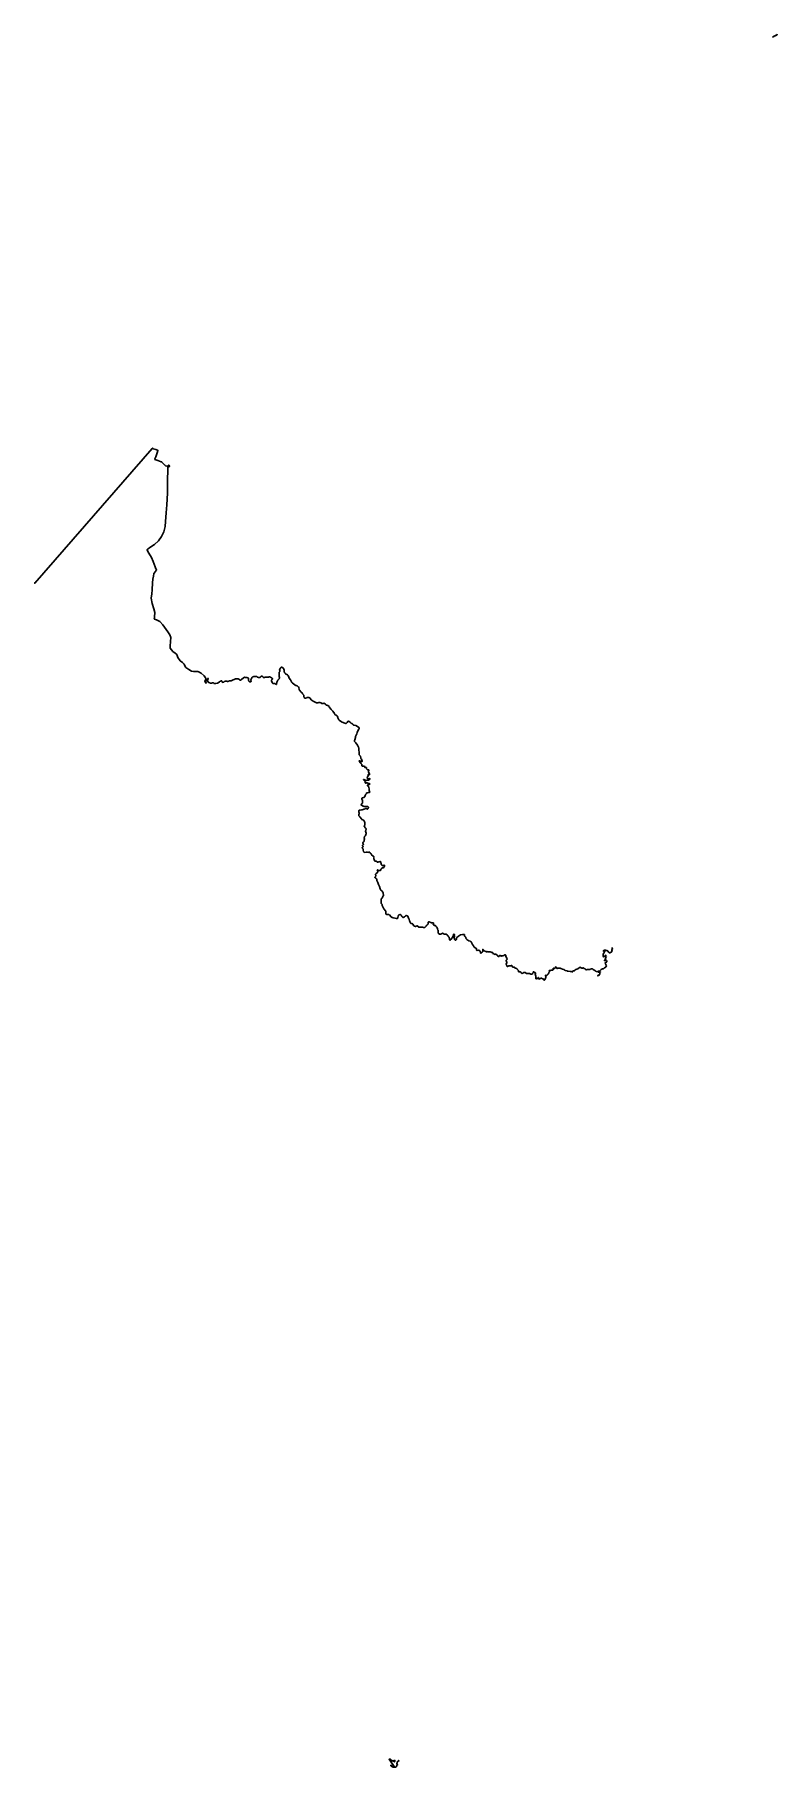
# Model space of a CAD drawing. Header units: millimetres. Extents: x 4845953 to 5827317, y 2078741 to 4456340.
# Drawn here: x 4845953 to 4983088, y 4136316 to 4456340 of the extents above.
import ezdxf

# ---------------------------------------------------------------- set-up
doc = ezdxf.new("R2010")
doc.units = ezdxf.units.MM
doc.layers.add('GPX-TRACKS', color=7, linetype='CONTINUOUS')

msp = doc.modelspace()

# ---------------------------------------------------------------- linework, layer by layer
at = {"layer": 'GPX-TRACKS'}
for points in [[(4982903, 4456253), (4982893, 4456236), (4982915, 4456269), (4982916, 4456260), (4982923, 4456249), (4982925, 4456241), (4982933, 4456253), (4982931, 4456259), (4982933, 4456254), (4982927, 4456253), (4982930, 4456247), (4982931, 4456253), (4982928, 4456248), (4982928, 4456253), (4982933, 4456259), (4982976, 4456285), (4983016, 4456306), (4983059, 4456329), (4983088, 4456339), (4983082, 4456337), (4983022, 4456308), (4982967, 4456282), (4982920, 4456247), (4982922, 4456249), (4982921, 4456244), (4982918, 4456250), (4982922, 4456243), (4982921, 4456249), (4982925, 4456240), (4982935, 4456242), (4982933, 4456244), (4982934, 4456244), (4982937, 4456239), (4982936, 4456236), (4982923, 4456235), (4982928, 4456249), (4982934, 4456251), (4982912, 4456244), (4982835, 4456206), (4982773, 4456171), (4982730, 4456151), (4982715, 4456138), (4982719, 4456142), (4982718, 4456131), (4982716, 4456133), (4982719, 4456134), (4982707, 4456136), (4982710, 4456134), (4982713, 4456134), (4982712, 4456131), (4982709, 4456134), (4982707, 4456133), (4982711, 4456129), (4982711, 4456129), (4982709, 4456130), (4982708, 4456132), (4982705, 4456139), (4982709, 4456139), (4982714, 4456141), (4982759, 4456169), (4982773, 4456176), (4982785, 4456177), (4982800, 4456177), (4982858, 4456203), (4982908, 4456239), (4982912, 4456240), (4982938, 4456249), (4982936, 4456250), (4982933, 4456250), (4982927, 4456238), (4982931, 4456234), (4982937, 4456230), (4982928, 4456228), (4982924, 4456228), (4982926, 4456229), (4982929, 4456232), (4982919, 4456234), (4982931, 4456228), (4982930, 4456230), (4982926, 4456255), (4982918, 4456249), (4982854, 4456218), (4982657, 4456124), (4982643, 4456116), (4982463, 4456026), (4982318, 4455950), (4982251, 4455923), (4982250, 4455919), (4982250, 4455921), (4982264, 4455929), (4982270, 4455931), (4982276, 4455933), (4982282, 4455937), (4982288, 4455942), (4982320, 4455969), (4982311, 4455959), (4982292, 4455958), (4982320, 4455958), (4982322, 4455968), (4982323, 4455970), (4982326, 4455965), (4982332, 4455973), (4982327, 4455969), (4982325, 4455968), (4982331, 4455965), (4982327, 4455959), (4982329, 4455966), (4982325, 4455962), (4982323, 4455966), (4982323, 4455968), (4982322, 4455971), (4982397, 4455998), (4982632, 4456104), (4982692, 4456131), (4982691, 4456127), (4982709, 4456136), (4982705, 4456137), (4982710, 4456133), (4982709, 4456137), (4982709, 4456133), (4982699, 4456127), (4982694, 4456134), (4982696, 4456136), (4982699, 4456137), (4982700, 4456142), (4982700, 4456142), (4982720, 4456154), (4982898, 4456247), (4983078, 4456340)], [(4867644, 4379899), (4845961, 4355039), (4845972, 4355042), (4845968, 4355020), (4845953, 4355123), (4845977, 4355111)], [(4950953, 4287087), (4950948, 4287098), (4950947, 4287094), (4950950, 4287103), (4951042, 4287144), (4951050, 4287153), (4951071, 4287130), (4951079, 4287128), (4951135, 4287045), (4951172, 4286930), (4951174, 4286927), (4951150, 4286888), (4951067, 4286769), (4951029, 4286740), (4951026, 4286738), (4951018, 4286717), (4951017, 4286711), (4950980, 4286604), (4950918, 4286474), (4950916, 4286460), (4950920, 4286449), (4950913, 4286449), (4950916, 4286450), (4950914, 4286457), (4950919, 4286459), (4950916, 4286456), (4950916, 4286453), (4950923, 4286421), (4950941, 4286238), (4950940, 4286071), (4951007, 4286031), (4951122, 4286066), (4951229, 4286148), (4951347, 4286114), (4951398, 4285981), (4951436, 4285859), (4951356, 4285710), (4951288, 4285512), (4951203, 4285399), (4951138, 4285316), (4951243, 4285333), (4951429, 4285394), (4951518, 4285323), (4951579, 4285172), (4951594, 4285090), (4951588, 4285079), (4951578, 4285071), (4951567, 4285065), (4951557, 4285059), (4951545, 4285054), (4951533, 4285050), (4951364, 4284973), (4951318, 4284853), (4951378, 4284702), (4951497, 4284507), (4951522, 4284325), (4951429, 4284166), (4951390, 4284115), (4951385, 4284075), (4951360, 4284046), (4951307, 4284046), (4951174, 4283995), (4951054, 4283868), (4951042, 4283855), (4951030, 4283843), (4951016, 4283834), (4951003, 4283826), (4950988, 4283820), (4950973, 4283815), (4950958, 4283812), (4950793, 4283788), (4950657, 4283752), (4950533, 4283651), (4950400, 4283507), (4950273, 4283360), (4950258, 4283359), (4950241, 4283360), (4950223, 4283363), (4950111, 4283398), (4950094, 4283400), (4950079, 4283399), (4950064, 4283396), (4950050, 4283389), (4950038, 4283379), (4950027, 4283368), (4950018, 4283356), (4950009, 4283344), (4949951, 4283265), (4949959, 4283235), (4949965, 4283229), (4949972, 4283224), (4949982, 4283220), (4949994, 4283216), (4950007, 4283213), (4950072, 4283202), (4950251, 4283160), (4950317, 4283121), (4950303, 4283124), (4950306, 4283125), (4950305, 4283125), (4950302, 4283129), (4950300, 4283128), (4950304, 4283135), (4950297, 4283129), (4950327, 4283110), (4950331, 4283111), (4950336, 4283110), (4950329, 4283109), (4950328, 4283106), (4950333, 4283091), (4950334, 4283087), (4950327, 4283022), (4950311, 4282957), (4950301, 4282893), (4950297, 4282874), (4950286, 4282850), (4950248, 4282781), (4950244, 4282753), (4950236, 4282711), (4950184, 4282642), (4950129, 4282595), (4950057, 4282560), (4950032, 4282553), (4950031, 4282554), (4950031, 4282553), (4950032, 4282551), (4950031, 4282551), (4950030, 4282551), (4950033, 4282543), (4950026, 4282531), (4949988, 4282525), (4949989, 4282539), (4949989, 4282552), (4949983, 4282552), (4949921, 4282549), (4949911, 4282514), (4949912, 4282512), (4949899, 4282517), (4949898, 4282520), (4949901, 4282513), (4949908, 4282509), (4949910, 4282505), (4949903, 4282507), (4949907, 4282506), (4949912, 4282509), (4949901, 4282515), (4949903, 4282510), (4949901, 4282506), (4949898, 4282507), (4949901, 4282512), (4949898, 4282508), (4949900, 4282512), (4949900, 4282514), (4949905, 4282513), (4949912, 4282526), (4949917, 4282520), (4949926, 4282549), (4949930, 4282562), (4949993, 4282590), (4949998, 4282618), (4949997, 4282628), (4950003, 4282629), (4950002, 4282627), (4950000, 4282625), (4950001, 4282623), (4949997, 4282628), (4949995, 4282627), (4949996, 4282627), (4950002, 4282629), (4950010, 4282629), (4950034, 4282648), (4950027, 4282655), (4949997, 4282638), (4950013, 4282626), (4950019, 4282607), (4950028, 4282580), (4950019, 4282542), (4950021, 4282518), (4950034, 4282554), (4950028, 4282553), (4950030, 4282556), (4950030, 4282553), (4950030, 4282554), (4950032, 4282553), (4950032, 4282556), (4950033, 4282557), (4950032, 4282556), (4950033, 4282555), (4950034, 4282556), (4950036, 4282555), (4950039, 4282560), (4950034, 4282557), (4950035, 4282557), (4950029, 4282558), (4950030, 4282554), (4950032, 4282552), (4950035, 4282552), (4950085, 4282556), (4950119, 4282577), (4950161, 4282614), (4950202, 4282650), (4950244, 4282735), (4950248, 4282796), (4950277, 4282844), (4950286, 4282866), (4950302, 4282932), (4950320, 4282996), (4950329, 4283057), (4950326, 4283114), (4950326, 4283136), (4950402, 4283171), (4950447, 4283212), (4950448, 4283212), (4950442, 4283207), (4950378, 4283158), (4950306, 4283134), (4950300, 4283130), (4950303, 4283131), (4950309, 4283128), (4950307, 4283126), (4950306, 4283130), (4950310, 4283128), (4950311, 4283129), (4950315, 4283128), (4950313, 4283125), (4950312, 4283124), (4950319, 4283114), (4950308, 4283143), (4950307, 4283143), (4950280, 4283146), (4950271, 4283151), (4950247, 4283162), (4950179, 4283197), (4950158, 4283202), (4950134, 4283205), (4950109, 4283205), (4950082, 4283206), (4950029, 4283212), (4950002, 4283219), (4949974, 4283228), (4949643, 4283313), (4949619, 4283325), (4949595, 4283338), (4949386, 4283462), (4949065, 4283700), (4948947, 4283783), (4948923, 4283786), (4948897, 4283787), (4948872, 4283788), (4948845, 4283789), (4948680, 4283812), (4948658, 4283803), (4948638, 4283792), (4948624, 4283775), (4948613, 4283759), (4948599, 4283742), (4948583, 4283728), (4948564, 4283715), (4948541, 4283706), (4948515, 4283700), (4948486, 4283697), (4948454, 4283693), (4948271, 4283672), (4948232, 4283660), (4948129, 4283651), (4948087, 4283647), (4947888, 4283651), (4947860, 4283644), (4947807, 4283633), (4947781, 4283631), (4947756, 4283632), (4947732, 4283638), (4947710, 4283648), (4947690, 4283662), (4947672, 4283679), (4947656, 4283698), (4947640, 4283717), (4947602, 4283769), (4947588, 4283783), (4947572, 4283794), (4947554, 4283803), (4947534, 4283810), (4947514, 4283817), (4947456, 4283843), (4947439, 4283856), (4947254, 4283955), (4947233, 4283959), (4947213, 4283960), (4947194, 4283959), (4947176, 4283955), (4947159, 4283948), (4947144, 4283939), (4947131, 4283929), (4947118, 4283919), (4947089, 4283900), (4947072, 4283894), (4947054, 4283892), (4947034, 4283895), (4947014, 4283905), (4946993, 4283919), (4946746, 4284071), (4946701, 4284094), (4946676, 4284102), (4946652, 4284107), (4946629, 4284106), (4946607, 4284101), (4946588, 4284088), (4946573, 4284068), (4946558, 4284045), (4946543, 4284024), (4946526, 4284005), (4946507, 4283988), (4946486, 4283973), (4946240, 4283819), (4945900, 4283677), (4945693, 4283534), (4945681, 4283513), (4945656, 4283466), (4945637, 4283445), (4945613, 4283427), (4945589, 4283414), (4945561, 4283406), (4945533, 4283401), (4945504, 4283399), (4945478, 4283400), (4945455, 4283407), (4945433, 4283419), (4945413, 4283431), (4945396, 4283439), (4945378, 4283442), (4945363, 4283438), (4945349, 4283428), (4945337, 4283413), (4945328, 4283396), (4945321, 4283378), (4945317, 4283357), (4945314, 4283335), (4945304, 4283290), (4945295, 4283269), (4945281, 4283252), (4945265, 4283240), (4945246, 4283232), (4945227, 4283230), (4945205, 4283235), (4945184, 4283243), (4945161, 4283254), (4945062, 4283293), (4945036, 4283295), (4945012, 4283291), (4944941, 4283280), (4944917, 4283281), (4944893, 4283287), (4944871, 4283296), (4944848, 4283305), (4944452, 4283397), (4944337, 4283395), (4944305, 4283398), (4944274, 4283404), (4943928, 4283504), (4943836, 4283551), (4943663, 4283684), (4943436, 4283765), (4943086, 4283889), (4943059, 4283897), (4943032, 4283902), (4943006, 4283903), (4942980, 4283902), (4942956, 4283899), (4942931, 4283895), (4942579, 4283899), (4942557, 4283898), (4942535, 4283892), (4942517, 4283879), (4942503, 4283863), (4942490, 4283847), (4942476, 4283836), (4942459, 4283829), (4942439, 4283829), (4942418, 4283836), (4942397, 4283851), (4942379, 4283871), (4942362, 4283895), (4942347, 4283922), (4942334, 4283951), (4942323, 4283980), (4942313, 4284010), (4942280, 4284095), (4942261, 4284118), (4942239, 4284134), (4942215, 4284144), (4942192, 4284151), (4942171, 4284153), (4942153, 4284153), (4942136, 4284149), (4942120, 4284139), (4942108, 4284125), (4942099, 4284106), (4942096, 4284085), (4942095, 4284065), (4942094, 4284044), (4942090, 4284024), (4942084, 4284002), (4942073, 4283980), (4942059, 4283960), (4941993, 4283875), (4941974, 4283857), (4941953, 4283842), (4941929, 4283831), (4941903, 4283827), (4941878, 4283828), (4941853, 4283836), (4941828, 4283847), (4941805, 4283861), (4941784, 4283875), (4941745, 4283898), (4941725, 4283902), (4941707, 4283898), (4941690, 4283885), (4941678, 4283865), (4941671, 4283840), (4941666, 4283814), (4941665, 4283785), (4941666, 4283756), (4941669, 4283728), (4941675, 4283702), (4941681, 4283680), (4941687, 4283659), (4941692, 4283640), (4941691, 4283622), (4941685, 4283604), (4941670, 4283588), (4941650, 4283578), (4941625, 4283573), (4941598, 4283571), (4941318, 4283526), (4941148, 4283495), (4941120, 4283496), (4941095, 4283500), (4941047, 4283505), (4941025, 4283502), (4941006, 4283494), (4940989, 4283481), (4940978, 4283462), (4940972, 4283436), (4940973, 4283409), (4940978, 4283383), (4940986, 4283359), (4940994, 4283338), (4941003, 4283316), (4941009, 4283296), (4941011, 4283274), (4941007, 4283253), (4940997, 4283233), (4940982, 4283214), (4940965, 4283195), (4940933, 4283156), (4940921, 4283136), (4940912, 4283114), (4940906, 4283092), (4940902, 4283068), (4940892, 4283017), (4940882, 4282993), (4940868, 4282969), (4940851, 4282945), (4940832, 4282921), (4940764, 4282833), (4940744, 4282818), (4940723, 4282805), (4940700, 4282795), (4940680, 4282785), (4940663, 4282772), (4940647, 4282755), (4940633, 4282738), (4940620, 4282718), (4940608, 4282697), (4940565, 4282630), (4940548, 4282611), (4940527, 4282595), (4940504, 4282583), (4940480, 4282577), (4940455, 4282575), (4940432, 4282578), (4940409, 4282585), (4940388, 4282595), (4940371, 4282608), (4940354, 4282620), (4940337, 4282628), (4940320, 4282630), (4940303, 4282623), (4940291, 4282609), (4940284, 4282589), (4940285, 4282565), (4940290, 4282540), (4940299, 4282515), (4940309, 4282488), (4940334, 4282408), (4940337, 4282383), (4940336, 4282357), (4940322, 4282143), (4940317, 4282122), (4940308, 4282100), (4940296, 4282079), (4940284, 4282058), (4940202, 4281917), (4940194, 4281896), (4940168, 4281834), (4940156, 4281815), (4940142, 4281797), (4940110, 4281746), (4940096, 4281712), (4940088, 4281697), (4940076, 4281686), (4940060, 4281681), (4940040, 4281681), (4940020, 4281682), (4940003, 4281697), (4939988, 4281716), (4939977, 4281740), (4939971, 4281765), (4939966, 4281789), (4939959, 4281811), (4939949, 4281833), (4939937, 4281855), (4939923, 4281878), (4939897, 4281919), (4939881, 4281936), (4939862, 4281948), (4939842, 4281957), (4939820, 4281961), (4939797, 4281961), (4939773, 4281960), (4939724, 4281957), (4939700, 4281960), (4939675, 4281969), (4939651, 4281986), (4939632, 4282009), (4939615, 4282032), (4939597, 4282053), (4939575, 4282068), (4939551, 4282075), (4939526, 4282076), (4939502, 4282071), (4939476, 4282062), (4939420, 4282045), (4939391, 4282042), (4939362, 4282043), (4939312, 4282048), (4939287, 4282044), (4939265, 4282034), (4939242, 4282017), (4939220, 4281999), (4939115, 4281890), (4939100, 4281884), (4939084, 4281884), (4939068, 4281892), (4939053, 4281927), (4939056, 4281950), (4939063, 4281973), (4939067, 4281999), (4939063, 4282025), (4939053, 4282051), (4938995, 4282165), (4938979, 4282175), (4938962, 4282176), (4938946, 4282169), (4938939, 4282152), (4938941, 4282129), (4938946, 4282106), (4938949, 4282083), (4938945, 4282062), (4938933, 4282043), (4938913, 4282030), (4938888, 4282021), (4938859, 4282017), (4938829, 4282016), (4938801, 4282020), (4938775, 4282029), (4938751, 4282040), (4938728, 4282048), (4938706, 4282051), (4938685, 4282047), (4938666, 4282035), (4938651, 4282016), (4938638, 4281994), (4938625, 4281973), (4938608, 4281957), (4938586, 4281947), (4938561, 4281945), (4938538, 4281950), (4938517, 4281960), (4938499, 4281976), (4938487, 4281997), (4938483, 4282023), (4938488, 4282051), (4938497, 4282080), (4938524, 4282225), (4938522, 4282253), (4938516, 4282282), (4938506, 4282313), (4938495, 4282343), (4938466, 4282462), (4938435, 4282629), (4938428, 4282655), (4938419, 4282680), (4938376, 4282800), (4938376, 4282819), (4938382, 4282839), (4938393, 4282861), (4938407, 4282883), (4938444, 4282943), (4938451, 4282965), (4938454, 4282990), (4938450, 4283015), (4938440, 4283038), (4938424, 4283061), (4938406, 4283083), (4938381, 4283103), (4938353, 4283118), (4938322, 4283128), (4938291, 4283132), (4938264, 4283135), (4938239, 4283139), (4938217, 4283149), (4938202, 4283160), (4938192, 4283172), (4938185, 4283185), (4938177, 4283199), (4938168, 4283213), (4938159, 4283228), (4938147, 4283243), (4938133, 4283255), (4938116, 4283262), (4938098, 4283264), (4938077, 4283261), (4938061, 4283256), (4938047, 4283247), (4938036, 4283234), (4938028, 4283221), (4938023, 4283204), (4938022, 4283186), (4938021, 4283169), (4938016, 4283118), (4938005, 4283083), (4937986, 4283043), (4937957, 4282999), (4937937, 4282979), (4937916, 4282962), (4937733, 4282834), (4937714, 4282826), (4937694, 4282821), (4937675, 4282817), (4937656, 4282815), (4937618, 4282813), (4937600, 4282816), (4937583, 4282823), (4937566, 4282833), (4937551, 4282844), (4937313, 4282932), (4936930, 4282936), (4936906, 4282935), (4936883, 4282929), (4936837, 4282914), (4936814, 4282911), (4936790, 4282913), (4936768, 4282921), (4936748, 4282934), (4936731, 4282950), (4936716, 4282968), (4936703, 4282986), (4936608, 4283091), (4936591, 4283102), (4936573, 4283109), (4936553, 4283113), (4936533, 4283114), (4936510, 4283115), (4936359, 4283110), (4936335, 4283113), (4936312, 4283119), (4936288, 4283125), (4936265, 4283127), (4936240, 4283122), (4936218, 4283109), (4936199, 4283089), (4936181, 4283068), (4936160, 4283047), (4936138, 4283028), (4936114, 4283012), (4936089, 4282998), (4936063, 4282986), (4936036, 4282976), (4936008, 4282969), (4935981, 4282965), (4935954, 4282964), (4935929, 4282966), (4935905, 4282970), (4935883, 4282976), (4935863, 4282985), (4935846, 4282997), (4935832, 4283011), (4935821, 4283027), (4935811, 4283044), (4935802, 4283062), (4935711, 4283197), (4935693, 4283209), (4935674, 4283219), (4935653, 4283225), (4935630, 4283229), (4935606, 4283233), (4935360, 4283233), (4935340, 4283237), (4935322, 4283247), (4935308, 4283262), (4935301, 4283281), (4935299, 4283300), (4935302, 4283320), (4935304, 4283340), (4935306, 4283360), (4935306, 4283380), (4935304, 4283400), (4935301, 4283420), (4935296, 4283441), (4935289, 4283462), (4935279, 4283483), (4935267, 4283503), (4935253, 4283522), (4935238, 4283541), (4935010, 4283821), (4934991, 4283836), (4934967, 4283847), (4934938, 4283855), (4934906, 4283860), (4934727, 4283892), (4934694, 4283904), (4934665, 4283922), (4934639, 4283944), (4934618, 4283969), (4934602, 4283996), (4934588, 4284024), (4934576, 4284051), (4934561, 4284077), (4934542, 4284099), (4934518, 4284117), (4934489, 4284129), (4934457, 4284134), (4934426, 4284131), (4934395, 4284122), (4934365, 4284110), (4934334, 4284099), (4934302, 4284094), (4934269, 4284095), (4934236, 4284103), (4934207, 4284120), (4934185, 4284143), (4934170, 4284168), (4934160, 4284195), (4934153, 4284220), (4934112, 4284336), (4934099, 4284356), (4934082, 4284373), (4934061, 4284386), (4934035, 4284395), (4934006, 4284399), (4933976, 4284397), (4933945, 4284391), (4933916, 4284382), (4933888, 4284370), (4933862, 4284358), (4933837, 4284348), (4933811, 4284341), (4933784, 4284337), (4933755, 4284336), (4933725, 4284338), (4933694, 4284342), (4933664, 4284349), (4933635, 4284357), (4933579, 4284367), (4933551, 4284364), (4933524, 4284355), (4933497, 4284343), (4933471, 4284329), (4933389, 4284288), (4933359, 4284278), (4933245, 4284244), (4933220, 4284244), (4933195, 4284250), (4933174, 4284264), (4933157, 4284282), (4933144, 4284304), (4933135, 4284327), (4933128, 4284351), (4933123, 4284377), (4933121, 4284402), (4933104, 4284490), (4933094, 4284507), (4933080, 4284523), (4933064, 4284538), (4933048, 4284553), (4933032, 4284570), (4933018, 4284589), (4933007, 4284609), (4933000, 4284629), (4932997, 4284648), (4933000, 4284666), (4933009, 4284687), (4933022, 4284708), (4933036, 4284731), (4933144, 4284919), (4933152, 4284937), (4933157, 4284954), (4933155, 4284973), (4933149, 4284992), (4933139, 4285014), (4933128, 4285037), (4933028, 4285276), (4933021, 4285306), (4933021, 4285334), (4933028, 4285361), (4933040, 4285389), (4933054, 4285415), (4933070, 4285441), (4933099, 4285485), (4933115, 4285501), (4933134, 4285514), (4933171, 4285539), (4933183, 4285553), (4933185, 4285573), (4933181, 4285596), (4933173, 4285622), (4933141, 4285729), (4933129, 4285752), (4933114, 4285775), (4932960, 4286072), (4932955, 4286097), (4932953, 4286124), (4932956, 4286149), (4932963, 4286218), (4932959, 4286244), (4932950, 4286272), (4932935, 4286300), (4932917, 4286326), (4932895, 4286350), (4932871, 4286371), (4932844, 4286386), (4932817, 4286393), (4932791, 4286394), (4932767, 4286388), (4932744, 4286375), (4932723, 4286359), (4932704, 4286340), (4932685, 4286321), (4932664, 4286303), (4932641, 4286287), (4932617, 4286272), (4932590, 4286261), (4932562, 4286252), (4932418, 4286218), (4932390, 4286218), (4932361, 4286220), (4932253, 4286225), (4932229, 4286219), (4932207, 4286207), (4932188, 4286190), (4932172, 4286172), (4932154, 4286155), (4932135, 4286141), (4932113, 4286133), (4932089, 4286131), (4932066, 4286135), (4932044, 4286144), (4932023, 4286157), (4932003, 4286171), (4931883, 4286249), (4931860, 4286254), (4931837, 4286256), (4931814, 4286252), (4931791, 4286245), (4931770, 4286233), (4931750, 4286217), (4931733, 4286197), (4931722, 4286174), (4931715, 4286149), (4931711, 4286124), (4931705, 4286101), (4931695, 4286080), (4931680, 4286064), (4931661, 4286055), (4931640, 4286051), (4931619, 4286053), (4931598, 4286058), (4931578, 4286066), (4931560, 4286078), (4931545, 4286093), (4931533, 4286109), (4931523, 4286127), (4931515, 4286145), (4931507, 4286165), (4931446, 4286260), (4931357, 4286344), (4931338, 4286356), (4931318, 4286365), (4931200, 4286435), (4931183, 4286454), (4931165, 4286472), (4931145, 4286484), (4931122, 4286490), (4931100, 4286490), (4931078, 4286487), (4931059, 4286483), (4930879, 4286477), (4930863, 4286483), (4930848, 4286490), (4930582, 4286604), (4930561, 4286617), (4930543, 4286633), (4930532, 4286653), (4930528, 4286676), (4930532, 4286700), (4930538, 4286723), (4930542, 4286746), (4930540, 4286770), (4930529, 4286791), (4930509, 4286806), (4930482, 4286810), (4930454, 4286808), (4930426, 4286805), (4930398, 4286804), (4930369, 4286807), (4930341, 4286813), (4930232, 4286848), (4930208, 4286862), (4930187, 4286880), (4930144, 4286912), (4930119, 4286919), (4930094, 4286920), (4929763, 4286945), (4929653, 4286949), (4929617, 4286957), (4929584, 4286969), (4929523, 4286989), (4929495, 4286990), (4929471, 4286982), (4929449, 4286969), (4929426, 4286956), (4929403, 4286946), (4929379, 4286943), (4929354, 4286945), (4929326, 4286953), (4929298, 4286966), (4929269, 4286981), (4929069, 4287070), (4929045, 4287083), (4929023, 4287099), (4929003, 4287119), (4928985, 4287141), (4928966, 4287164), (4928945, 4287188), (4928756, 4287392), (4928735, 4287401), (4928714, 4287400), (4928697, 4287392), (4928687, 4287376), (4928683, 4287356), (4928687, 4287332), (4928695, 4287307), (4928700, 4287281), (4928701, 4287255), (4928700, 4287229), (4928697, 4287203), (4928696, 4287146), (4928700, 4287117), (4928717, 4287033), (4928714, 4287006), (4928703, 4286980), (4928688, 4286959), (4928670, 4286939), (4928651, 4286922), (4928629, 4286909), (4928606, 4286899), (4928582, 4286890), (4928559, 4286878), (4928537, 4286864), (4928514, 4286849), (4928470, 4286812), (4928451, 4286791), (4928385, 4286703), (4928367, 4286684), (4928348, 4286669), (4928326, 4286664), (4928307, 4286669), (4928291, 4286682), (4928281, 4286697), (4928279, 4286714), (4928285, 4286732), (4928296, 4286771), (4928295, 4286791), (4928290, 4286813), (4928280, 4286835), (4928266, 4286856), (4928251, 4286877), (4928214, 4286943), (4928196, 4287010), (4928187, 4287081), (4928179, 4287102), (4928169, 4287123), (4928155, 4287143), (4928139, 4287161), (4928119, 4287176), (4928097, 4287186), (4928074, 4287194), (4928050, 4287200), (4928027, 4287205), (4927927, 4287219), (4927653, 4287198), (4927628, 4287203), (4927606, 4287214), (4927585, 4287227), (4927566, 4287244), (4927550, 4287263), (4927537, 4287284), (4927526, 4287307), (4927519, 4287330), (4927517, 4287355), (4927518, 4287379), (4927522, 4287403), (4927535, 4287520), (4927530, 4287542), (4927520, 4287563), (4927505, 4287580), (4927485, 4287595), (4927463, 4287609), (4927440, 4287623), (4927108, 4287830), (4926985, 4288032), (4926789, 4288284), (4926599, 4288643), (4926535, 4288769), (4926513, 4288799), (4926486, 4288826), (4926456, 4288850), (4926424, 4288870), (4926391, 4288887), (4926106, 4289001), (4925784, 4289216), (4925636, 4289361), (4925618, 4289387), (4925604, 4289413), (4925595, 4289440), (4925589, 4289467), (4925585, 4289494), (4925584, 4289520), (4925584, 4289547), (4925580, 4289599), (4925573, 4289624), (4925563, 4289647), (4925549, 4289668), (4925532, 4289687), (4925512, 4289703), (4925490, 4289717), (4925468, 4289730), (4925444, 4289742), (4925379, 4289786), (4925363, 4289805), (4925353, 4289827), (4925347, 4289850), (4925345, 4289873), (4925344, 4289897), (4925344, 4289921), (4925343, 4290083), (4925336, 4290105), (4925325, 4290125), (4925309, 4290142), (4925290, 4290155), (4925268, 4290163), (4925244, 4290168), (4925219, 4290169), (4925195, 4290168), (4925172, 4290167), (4924981, 4290152), (4924957, 4290146), (4924641, 4290061), (4924600, 4290049), (4924230, 4289837), (4923911, 4289588), (4923890, 4289557), (4923873, 4289523), (4923861, 4289487), (4923854, 4289450), (4923849, 4289414), (4923845, 4289377), (4923827, 4289271), (4923815, 4289238), (4923798, 4289204), (4923778, 4289173), (4923754, 4289145), (4923729, 4289121), (4923704, 4289103), (4923678, 4289091), (4923651, 4289085), (4923623, 4289087), (4923597, 4289100), (4923572, 4289121), (4923549, 4289145), (4923527, 4289171), (4923507, 4289200), (4923488, 4289230), (4923474, 4289261), (4923463, 4289293), (4923454, 4289325), (4923399, 4289517), (4923399, 4289547), (4923404, 4289576), (4923415, 4289605), (4923429, 4289636), (4923455, 4289702), (4923462, 4289738), (4923462, 4289774), (4923458, 4289809), (4923451, 4289843), (4923442, 4289906), (4923442, 4289937), (4923446, 4289968), (4923461, 4290065), (4923460, 4290097), (4923453, 4290151), (4923445, 4290175), (4923433, 4290194), (4923415, 4290210), (4923395, 4290221), (4923371, 4290223), (4923347, 4290220), (4923324, 4290209), (4923306, 4290196), (4923295, 4290174), (4923293, 4290157), (4923292, 4290138), (4923292, 4290117), (4923276, 4289999), (4923267, 4289971), (4923252, 4289944), (4923201, 4289861), (4923188, 4289829), (4923178, 4289797), (4923101, 4289592), (4923081, 4289559), (4923059, 4289526), (4922810, 4289193), (4922781, 4289169), (4922750, 4289150), (4922720, 4289136), (4922690, 4289126), (4922662, 4289120), (4922637, 4289117), (4922614, 4289117), (4922595, 4289120), (4922579, 4289126), (4922565, 4289137), (4922553, 4289150), (4922545, 4289168), (4922539, 4289187), (4922535, 4289207), (4922532, 4289228), (4922471, 4289646), (4922458, 4289674), (4922440, 4289698), (4922417, 4289718), (4922391, 4289734), (4922365, 4289750), (4922342, 4289769), (4922323, 4289790), (4922308, 4289815), (4922298, 4289842), (4922288, 4289869), (4922277, 4289896), (4922263, 4289920), (4922244, 4289940), (4922223, 4289957), (4922201, 4289971), (4922180, 4289987), (4922161, 4290006), (4922144, 4290029), (4922051, 4290157), (4922025, 4290177), (4921997, 4290193), (4921964, 4290203), (4921930, 4290206), (4921896, 4290201), (4921863, 4290198), (4921829, 4290196), (4921795, 4290200), (4921761, 4290206), (4921654, 4290220), (4921618, 4290217), (4921548, 4290215), (4921515, 4290221), (4921485, 4290234), (4921459, 4290253), (4921436, 4290276), (4921414, 4290300), (4921390, 4290322), (4921362, 4290342), (4921332, 4290356), (4921299, 4290363), (4921265, 4290362), (4921230, 4290354), (4921196, 4290344), (4921061, 4290290), (4921031, 4290271), (4921003, 4290249), (4920923, 4290189), (4920891, 4290178), (4920858, 4290175), (4920824, 4290177), (4920790, 4290180), (4920757, 4290185), (4920725, 4290194), (4920694, 4290206), (4920666, 4290222), (4920640, 4290240), (4920502, 4290350), (4920484, 4290371), (4920470, 4290395), (4920461, 4290423), (4920455, 4290451), (4920453, 4290480), (4920454, 4290510), (4920457, 4290542), (4920434, 4290911), (4920423, 4290940), (4920409, 4290967), (4920312, 4291187), (4920307, 4291213), (4920287, 4291342), (4920277, 4291367), (4920265, 4291392), (4920251, 4291415), (4920235, 4291436), (4920218, 4291456), (4920201, 4291474), (4920104, 4291580), (4920094, 4291599), (4920085, 4291621), (4920055, 4291693), (4920040, 4291716), (4920021, 4291737), (4919998, 4291754), (4919972, 4291767), (4919942, 4291774), (4919912, 4291776), (4919882, 4291777), (4919851, 4291778), (4919820, 4291783), (4919791, 4291793), (4919763, 4291807), (4919737, 4291823), (4919712, 4291841), (4919589, 4291914), (4919573, 4291932), (4919564, 4291953), (4919562, 4291976), (4919564, 4292000), (4919571, 4292025), (4919579, 4292052), (4919593, 4292110), (4919596, 4292142), (4919596, 4292173), (4919594, 4292203), (4919588, 4292230), (4919581, 4292255), (4919569, 4292278), (4919551, 4292295), (4919528, 4292306), (4919502, 4292308), (4919475, 4292305), (4919447, 4292299), (4919418, 4292292), (4919297, 4292285), (4919266, 4292290), (4919236, 4292297), (4919206, 4292306), (4919177, 4292317), (4919149, 4292330), (4919123, 4292345), (4918803, 4292492), (4918777, 4292501), (4918750, 4292503), (4918724, 4292496), (4918700, 4292483), (4918678, 4292464), (4918656, 4292441), (4918635, 4292418), (4918616, 4292393), (4918600, 4292367), (4918590, 4292338), (4918586, 4292308), (4918588, 4292278), (4918593, 4292248), (4918598, 4292218), (4918600, 4292189), (4918598, 4292160), (4918592, 4292130), (4918583, 4292100), (4918571, 4292070), (4918555, 4292041), (4918536, 4292013), (4918515, 4291987), (4918491, 4291965), (4918466, 4291944), (4918439, 4291926), (4918291, 4291803), (4918273, 4291778), (4918256, 4291751), (4918241, 4291724), (4918227, 4291696), (4918066, 4291495), (4918040, 4291477), (4918012, 4291462), (4917982, 4291450), (4917951, 4291442), (4917918, 4291436), (4917883, 4291432), (4917776, 4291434), (4917740, 4291440), (4917562, 4291480), (4917524, 4291480), (4917486, 4291477), (4916988, 4291482), (4916917, 4291489), (4916885, 4291502), (4916855, 4291520), (4916826, 4291542), (4916798, 4291567), (4916593, 4291722), (4916560, 4291729), (4916527, 4291729), (4916495, 4291720), (4916466, 4291704), (4916439, 4291686), (4916382, 4291653), (4916351, 4291645), (4916319, 4291642), (4916286, 4291641), (4916253, 4291643), (4916122, 4291662), (4916090, 4291673), (4916060, 4291687), (4916030, 4291706), (4916002, 4291727), (4915975, 4291750), (4915795, 4292027), (4915762, 4292092), (4915740, 4292119), (4915714, 4292141), (4915684, 4292157), (4915650, 4292167), (4915615, 4292173), (4915579, 4292176), (4915471, 4292189), (4915436, 4292201), (4915403, 4292218), (4915373, 4292239), (4915346, 4292264), (4915323, 4292291), (4915305, 4292321), (4915292, 4292354), (4915281, 4292388), (4915137, 4292660), (4915088, 4292986), (4915078, 4293019), (4915065, 4293052), (4915049, 4293085), (4915030, 4293116), (4915010, 4293146), (4914988, 4293176), (4914829, 4293506), (4914807, 4293534), (4914781, 4293560), (4914749, 4293577), (4914716, 4293592), (4914681, 4293603), (4914644, 4293612), (4914608, 4293619), (4914535, 4293626), (4914499, 4293623), (4914462, 4293613), (4914429, 4293588), (4914399, 4293557), (4914370, 4293528), (4914278, 4293447), (4914243, 4293427), (4914017, 4293311), (4913980, 4293301), (4913943, 4293298), (4913908, 4293312), (4913876, 4293330), (4913848, 4293354), (4913822, 4293380), (4913799, 4293408), (4913778, 4293438), (4913759, 4293470), (4913741, 4293503), (4913726, 4293536), (4913711, 4293571), (4913631, 4293704), (4913579, 4293762), (4913549, 4293786), (4913517, 4293805), (4913480, 4293815), (4913443, 4293819), (4913405, 4293817), (4913368, 4293809), (4913332, 4293795), (4913298, 4293779), (4913263, 4293762), (4913163, 4293697), (4913133, 4293668), (4913107, 4293638), (4913089, 4293602), (4913078, 4293564), (4913068, 4293528), (4913002, 4293282), (4912999, 4293248), (4912992, 4293182), (4912979, 4293155), (4912960, 4293133), (4912939, 4293117), (4912912, 4293107), (4912881, 4293104), (4912850, 4293102), (4912699, 4293106), (4912674, 4293111), (4912460, 4293170), (4912442, 4293171), (4912120, 4293220), (4912017, 4293276), (4911988, 4293287), (4911834, 4293324), (4911807, 4293335), (4911781, 4293350), (4911756, 4293370), (4911735, 4293393), (4911717, 4293420), (4911701, 4293448), (4911477, 4293753), (4911423, 4293788), (4911394, 4293802), (4911362, 4293815), (4911329, 4293824), (4911296, 4293831), (4911261, 4293835), (4911226, 4293836), (4911191, 4293833), (4911156, 4293827), (4911121, 4293819), (4911016, 4293811), (4910982, 4293817), (4910950, 4293827), (4910919, 4293840), (4910890, 4293856), (4910863, 4293874), (4910840, 4293895), (4910821, 4293919), (4910806, 4293947), (4910797, 4293977), (4910793, 4294009), (4910791, 4294042), (4910793, 4294077), (4910797, 4294112), (4910803, 4294147), (4910820, 4294286), (4910816, 4294321), (4910808, 4294357), (4910795, 4294391), (4910778, 4294424), (4910757, 4294453), (4910734, 4294480), (4910709, 4294506), (4910450, 4294872), (4910161, 4295389), (4910125, 4295453), (4910114, 4295488), (4910110, 4295524), (4910110, 4295560), (4910110, 4295595), (4910108, 4295629), (4910101, 4295663), (4910090, 4295694), (4910077, 4295723), (4910060, 4295751), (4910041, 4295778), (4910020, 4295805), (4909957, 4295886), (4909938, 4295917), (4909925, 4295950), (4909915, 4295984), (4909910, 4296020), (4909908, 4296057), (4909909, 4296094), (4909914, 4296130), (4909922, 4296166), (4909932, 4296202), (4909940, 4296237), (4909943, 4296273), (4909942, 4296309), (4909938, 4296346), (4909933, 4296382), (4909964, 4296699), (4909978, 4296729), (4909994, 4296756), (4910013, 4296781), (4910035, 4296803), (4910058, 4296824), (4910163, 4296931), (4910178, 4296953), (4910189, 4296976), (4910198, 4296999), (4910205, 4297023), (4910328, 4297274), (4910349, 4297298), (4910366, 4297323), (4910381, 4297351), (4910392, 4297380), (4910395, 4297412), (4910390, 4297444), (4910380, 4297474), (4910367, 4297502), (4910353, 4297532), (4910330, 4297594), (4910325, 4297627), (4910324, 4297660), (4910322, 4297694), (4910321, 4297728), (4910291, 4297875), (4910253, 4297942), (4910063, 4298200), (4910032, 4298226), (4909998, 4298249), (4909874, 4298341), (4909849, 4298369), (4909825, 4298400), (4909805, 4298433), (4909788, 4298469), (4909774, 4298507), (4909763, 4298545), (4909634, 4298994), (4909423, 4299399), (4909327, 4299727), (4909173, 4299990), (4909161, 4300027), (4909152, 4300066), (4909148, 4300107), (4909147, 4300151), (4909147, 4300195), (4909144, 4300240), (4909136, 4300286), (4909123, 4300332), (4909103, 4300377), (4909077, 4300420), (4909047, 4300459), (4909012, 4300492), (4908976, 4300519), (4908938, 4300542), (4908902, 4300562), (4908838, 4300601), (4908814, 4300623), (4908798, 4300647), (4908791, 4300675), (4908795, 4300705), (4908808, 4300734), (4908827, 4300762), (4908848, 4300790), (4908927, 4300904), (4908940, 4300936), (4908948, 4300969), (4908947, 4301005), (4908939, 4301040), (4908928, 4301077), (4908906, 4301150), (4908901, 4301184), (4908901, 4301216), (4908908, 4301248), (4908918, 4301278), (4908934, 4301307), (4908955, 4301334), (4908981, 4301361), (4909008, 4301386), (4909036, 4301410), (4909249, 4301570), (4909271, 4301592), (4909286, 4301620), (4909296, 4301651), (4909298, 4301685), (4909295, 4301721), (4909289, 4301759), (4909227, 4301995), (4909225, 4302022), (4909229, 4302045), (4909243, 4302065), (4909264, 4302076), (4909288, 4302074), (4909312, 4302061), (4909336, 4302043), (4909362, 4302022), (4909391, 4302003), (4909426, 4301989), (4909462, 4301979), (4909500, 4301975), (4909538, 4301973), (4909576, 4301972), (4909715, 4301968), (4909746, 4301972), (4909802, 4301986), (4909829, 4302011), (4909853, 4302036), (4909872, 4302063), (4909881, 4302093), (4909888, 4302122), (4909890, 4302153), (4909894, 4302185), (4909899, 4302213), (4909911, 4302237), (4909929, 4302260), (4909953, 4302282), (4909980, 4302307), (4910208, 4302456), (4910246, 4302469), (4910283, 4302480), (4910421, 4302539), (4910452, 4302569), (4910477, 4302601), (4910497, 4302637), (4910510, 4302666), (4910523, 4302698), (4910532, 4302731), (4910541, 4302763), (4910568, 4302854), (4910570, 4302886), (4910567, 4302918), (4910558, 4302941), (4910540, 4302956), (4910517, 4302959), (4910494, 4302950), (4910473, 4302935), (4910382, 4302878), (4910333, 4302854), (4910307, 4302846), (4910281, 4302844), (4910256, 4302848), (4910231, 4302856), (4910207, 4302869), (4910183, 4302884), (4910160, 4302902), (4910088, 4302953), (4910062, 4302970), (4910035, 4302985), (4910011, 4303003), (4909990, 4303022), (4909974, 4303047), (4909965, 4303079), (4909960, 4303111), (4909960, 4303143), (4909960, 4303176), (4909956, 4303210), (4909947, 4303242), (4909936, 4303273), (4909903, 4303360), (4909890, 4303423), (4909872, 4303538), (4909858, 4303561), (4909840, 4303582), (4909814, 4303593), (4909786, 4303600), (4909756, 4303601), (4909725, 4303598), (4909563, 4303578), (4909531, 4303570), (4909472, 4303550), (4909443, 4303534), (4909385, 4303502), (4909357, 4303489), (4909328, 4303485), (4909300, 4303488), (4909271, 4303496), (4909242, 4303509), (4909212, 4303523), (4909183, 4303541), (4909004, 4303668), (4908970, 4303681), (4908933, 4303687), (4908896, 4303690), (4908858, 4303690), (4908822, 4303693), (4908788, 4303699), (4908755, 4303709), (4908731, 4303725), (4908712, 4303747), (4908700, 4303775), (4908690, 4303806), (4908679, 4303838), (4908633, 4303969), (4908628, 4304002), (4908602, 4304134), (4908588, 4304164), (4908560, 4304226), (4908552, 4304257), (4908548, 4304287), (4908550, 4304319), (4908555, 4304349), (4908578, 4304471), (4908578, 4304502), (4908574, 4304533), (4908563, 4304561), (4908546, 4304586), (4908525, 4304606), (4908500, 4304621), (4908474, 4304633), (4908446, 4304640), (4908418, 4304645), (4908389, 4304648), (4908330, 4304659), (4908302, 4304669), (4908278, 4304689), (4908259, 4304713), (4908243, 4304741), (4908230, 4304774), (4908218, 4304808), (4908110, 4305029), (4908080, 4305060), (4908047, 4305087), (4908012, 4305108), (4907976, 4305127), (4907912, 4305168), (4907887, 4305195), (4907868, 4305225), (4907852, 4305257), (4907836, 4305288), (4907817, 4305318), (4907793, 4305343), (4907764, 4305358), (4907730, 4305364), (4907697, 4305365), (4907662, 4305360), (4907628, 4305354), (4907457, 4305315), (4907425, 4305320), (4907393, 4305332), (4907329, 4305362), (4907294, 4305371), (4907258, 4305373), (4907223, 4305371), (4907189, 4305366), (4906855, 4305312), (4906824, 4305319), (4906796, 4305331), (4906770, 4305348), (4906747, 4305368), (4906726, 4305392), (4906708, 4305418), (4906693, 4305449), (4906679, 4305481), (4906588, 4305695), (4906582, 4305732), (4906583, 4305769), (4906594, 4305887), (4906589, 4305928), (4906575, 4305967), (4906553, 4306002), (4906525, 4306031), (4906497, 4306057), (4906472, 4306083), (4906454, 4306110), (4906444, 4306137), (4906442, 4306164), (4906446, 4306189), (4906457, 4306213), (4906475, 4306235), (4906500, 4306252), (4906527, 4306266), (4906554, 4306279), (4906598, 4306308), (4906609, 4306329), (4906616, 4306352), (4906611, 4306379), (4906599, 4306407), (4906579, 4306432), (4906554, 4306454), (4906529, 4306476), (4906507, 4306499), (4906490, 4306521), (4906480, 4306547), (4906476, 4306574), (4906474, 4306599), (4906477, 4306621), (4906513, 4306639), (4906579, 4306677), (4906607, 4306700), (4906632, 4306727), (4906648, 4306765), (4906654, 4306802), (4906649, 4306839), (4906634, 4306875), (4906616, 4306910), (4906596, 4306943), (4906575, 4306975), (4906559, 4307005), (4906548, 4307036), (4906546, 4307067), (4906553, 4307096), (4906567, 4307122), (4906587, 4307145), (4906611, 4307164), (4906635, 4307183), (4906729, 4307275), (4906747, 4307301), (4906762, 4307331), (4906774, 4307362), (4906782, 4307393), (4906788, 4307425), (4906792, 4307454), (4906823, 4307620), (4906862, 4307760), (4906861, 4307797), (4906856, 4307831), (4906813, 4307958), (4906810, 4307990), (4906812, 4308020), (4906817, 4308050), (4906825, 4308078), (4906834, 4308108), (4906843, 4308138), (4906850, 4308166), (4906872, 4308222), (4906894, 4308249), (4906919, 4308274), (4906994, 4308349), (4907016, 4308380), (4907036, 4308414), (4907127, 4308633), (4907137, 4308674), (4907144, 4308718), (4907146, 4308764), (4907144, 4308810), (4907140, 4308857), (4907060, 4309215), (4907060, 4309250), (4907065, 4309285), (4907075, 4309320), (4907086, 4309356), (4907136, 4309631), (4907136, 4309671), (4907128, 4309708), (4907110, 4309738), (4907089, 4309766), (4907066, 4309789), (4907044, 4309812), (4907025, 4309835), (4907009, 4309860), (4906832, 4310101), (4906820, 4310117), (4906812, 4310134), (4906809, 4310151), (4906812, 4310169), (4906818, 4310187), (4906829, 4310206), (4906842, 4310226), (4906886, 4310292), (4906898, 4310317), (4906908, 4310344), (4906914, 4310372), (4906917, 4310402), (4906920, 4310432), (4906891, 4310868), (4906880, 4310938), (4906870, 4310969), (4906801, 4311152), (4906781, 4311180), (4906754, 4311202), (4906723, 4311219), (4906691, 4311233), (4906375, 4311397), (4906351, 4311418), (4906329, 4311443), (4906309, 4311471), (4906291, 4311501), (4906273, 4311533), (4905994, 4311893), (4905852, 4312026), (4905833, 4312054), (4905819, 4312086), (4905808, 4312121), (4905802, 4312157), (4905801, 4312193), (4905802, 4312232), (4905806, 4312270), (4905815, 4312309), (4905828, 4312348), (4905842, 4312385), (4905878, 4312511), (4905876, 4312546), (4905867, 4312582), (4905824, 4312734), (4905819, 4312778), (4905814, 4312823), (4905814, 4312984), (4905824, 4313018), (4905843, 4313046), (4905868, 4313070), (4905902, 4313092), (4905939, 4313105), (4905976, 4313115), (4906016, 4313122), (4906058, 4313128), (4906275, 4313150), (4906397, 4313174), (4906439, 4313182), (4906474, 4313184), (4906506, 4313190), (4906535, 4313198), (4906566, 4313218), (4906598, 4313232), (4906739, 4313297), (4906778, 4313307), (4907123, 4313390), (4907164, 4313395), (4907203, 4313389), (4907238, 4313373), (4907338, 4313323), (4907374, 4313313), (4907412, 4313320), (4907446, 4313331), (4907476, 4313350), (4907502, 4313372), (4907524, 4313396), (4907538, 4313422), (4907550, 4313451), (4907562, 4313482), (4907572, 4313519), (4907576, 4313556), (4907574, 4313594), (4907568, 4313634), (4907557, 4313669), (4907541, 4313702), (4907522, 4313729), (4907497, 4313751), (4907472, 4313768), (4907444, 4313777), (4907415, 4313780), (4907386, 4313780), (4907354, 4313778), (4906986, 4313782), (4906759, 4313806), (4906724, 4313817), (4906622, 4313857), (4906588, 4313871), (4906294, 4313998), (4906271, 4314014), (4906260, 4314040), (4906257, 4314066), (4906262, 4314094), (4906271, 4314121), (4906293, 4314175), (4906321, 4314229), (4906333, 4314254), (4906350, 4314278), (4906371, 4314301), (4906394, 4314322), (4906418, 4314344), (4906441, 4314368), (4906462, 4314394), (4906478, 4314421), (4906505, 4314489), (4906512, 4314526), (4906513, 4314567), (4906508, 4314606), (4906499, 4314643), (4906490, 4314679), (4906483, 4314715), (4906479, 4314753), (4906477, 4314793), (4906472, 4314955), (4906463, 4314994), (4906448, 4315032), (4906387, 4315133), (4906377, 4315168), (4906374, 4315203), (4906377, 4315237), (4906382, 4315269), (4906391, 4315301), (4906403, 4315332), (4906416, 4315361), (4906441, 4315380), (4906472, 4315396), (4906511, 4315408), (4906546, 4315413), (4906582, 4315414), (4906618, 4315416), (4906728, 4315436), (4906798, 4315474), (4906828, 4315499), (4906855, 4315530), (4906875, 4315561), (4906893, 4315598), (4906910, 4315636), (4907003, 4315813), (4907019, 4315856), (4907049, 4315939), (4907066, 4315975), (4907082, 4316009), (4907102, 4316042), (4907128, 4316075), (4907154, 4316111), (4907179, 4316148), (4907197, 4316185), (4907215, 4316221), (4907230, 4316252), (4907252, 4316277), (4907277, 4316297), (4907309, 4316314), (4907345, 4316325), (4907383, 4316330), (4907422, 4316332), (4907460, 4316332), (4907496, 4316336), (4907533, 4316344), (4907608, 4316358), (4907784, 4316389), (4907808, 4316409), (4907823, 4316438), (4907825, 4316471), (4907816, 4316506), (4907803, 4316541), (4907787, 4316569), (4907770, 4316594), (4907712, 4316710), (4907704, 4316745), (4907700, 4316780), (4907701, 4316818), (4907705, 4316857), (4907707, 4316895), (4907705, 4316934), (4907704, 4316973), (4907643, 4317341), (4907624, 4317411), (4907619, 4317445), (4907615, 4317477), (4907607, 4317507), (4907593, 4317535), (4907569, 4317556), (4907542, 4317572), (4907513, 4317582), (4907484, 4317587), (4907454, 4317591), (4907402, 4317605), (4907385, 4317618), (4907377, 4317636), (4907377, 4317655), (4907383, 4317672), (4907395, 4317688), (4907412, 4317701), (4907432, 4317715), (4907538, 4317791), (4907563, 4317803), (4907590, 4317812), (4907618, 4317817), (4907648, 4317822), (4907676, 4317826), (4907785, 4317848), (4907809, 4317863), (4907828, 4317882), (4907840, 4317905), (4907842, 4317929), (4907834, 4317953), (4907817, 4317972), (4907795, 4317988), (4907769, 4318001), (4907743, 4318012), (4907477, 4318092), (4907450, 4318106), (4907370, 4318152), (4907339, 4318160), (4907308, 4318159), (4907277, 4318153), (4907245, 4318144), (4907118, 4318114), (4907086, 4318113), (4907056, 4318117), (4907028, 4318128), (4907006, 4318145), (4906989, 4318167), (4906977, 4318194), (4906968, 4318222), (4906959, 4318251), (4906906, 4318500), (4906891, 4318529), (4906871, 4318555), (4906849, 4318580), (4906825, 4318602), (4906798, 4318622), (4906770, 4318640), (4906741, 4318656), (4906688, 4318692), (4906670, 4318714), (4906663, 4318737), (4906668, 4318758), (4906684, 4318770), (4906703, 4318772), (4906725, 4318767), (4906747, 4318760), (4907016, 4318649), (4907090, 4318596), (4907117, 4318586), (4907145, 4318582), (4907174, 4318584), (4907203, 4318591), (4907232, 4318603), (4907261, 4318617), (4907352, 4318654), (4907385, 4318660), (4907419, 4318663), (4907453, 4318662), (4907487, 4318659), (4907521, 4318655), (4907587, 4318650), (4907618, 4318653), (4907648, 4318662), (4907676, 4318675), (4907704, 4318693), (4907731, 4318712), (4907757, 4318734), (4907781, 4318757), (4907802, 4318782), (4907820, 4318808), (4907836, 4318834), (4907848, 4318859), (4907856, 4318883), (4907857, 4318906), (4907848, 4318924), (4907830, 4318933), (4907809, 4318934), (4907789, 4318928), (4907770, 4318917), (4907750, 4318905), (4907728, 4318893), (4907704, 4318884), (4907679, 4318879), (4907652, 4318876), (4907624, 4318878), (4907596, 4318882), (4907567, 4318888), (4907480, 4318916), (4907454, 4318931), (4907430, 4318950), (4907409, 4318971), (4907391, 4318994), (4907377, 4319019), (4907369, 4319046), (4907367, 4319073), (4907371, 4319102), (4907380, 4319129), (4907394, 4319155), (4907408, 4319182), (4907541, 4319510), (4907546, 4319542), (4907549, 4319575), (4907549, 4319608), (4907547, 4319640), (4907544, 4319670), (4907545, 4319698), (4907554, 4319720), (4907570, 4319733), (4907589, 4319737), (4907607, 4319732), (4907622, 4319720), (4907635, 4319702), (4907648, 4319683), (4907675, 4319643), (4907691, 4319626), (4907709, 4319616), (4907727, 4319614), (4907745, 4319621), (4907758, 4319635), (4907767, 4319654), (4907771, 4319677), (4907775, 4319702), (4907790, 4319808), (4907786, 4319835), (4907776, 4319861), (4907761, 4319886), (4907743, 4319912), (4907593, 4320135), (4907584, 4320166), (4907581, 4320199), (4907584, 4320231), (4907590, 4320263), (4907598, 4320294), (4907608, 4320326), (4907650, 4320464), (4907652, 4320489), (4907648, 4320513), (4907635, 4320532), (4907612, 4320543), (4907586, 4320542), (4907559, 4320537), (4907532, 4320532), (4907503, 4320530), (4907475, 4320535), (4907447, 4320547), (4907421, 4320564), (4907396, 4320584), (4907293, 4320657), (4907275, 4320679), (4907263, 4320705), (4907256, 4320734), (4907253, 4320764), (4907250, 4320795), (4907214, 4320942), (4907199, 4320965), (4907177, 4320982), (4907151, 4320984), (4907124, 4320979), (4907097, 4320971), (4907069, 4320961), (4907009, 4320946), (4906980, 4320946), (4906953, 4320953), (4906931, 4320968), (4906914, 4320991), (4906902, 4321018), (4906892, 4321046), (4906830, 4321228), (4906809, 4321247), (4906784, 4321255), (4906756, 4321253), (4906727, 4321246), (4906697, 4321237), (4906572, 4321206), (4906539, 4321205), (4906508, 4321211), (4906478, 4321224), (4906452, 4321242), (4906428, 4321263), (4906407, 4321288), (4906389, 4321316), (4906375, 4321346), (4906365, 4321378), (4906361, 4321411), (4906359, 4321445), (4906359, 4321479), (4906352, 4321547), (4906340, 4321578), (4906320, 4321604), (4906293, 4321624), (4906264, 4321641), (4906236, 4321660), (4906212, 4321682), (4906192, 4321710), (4906154, 4321770), (4906128, 4321795), (4906043, 4321866), (4906020, 4321894), (4906005, 4321925), (4905997, 4321959), (4905994, 4321993), (4905990, 4322027), (4905980, 4322058), (4905961, 4322083), (4905935, 4322103), (4905906, 4322118), (4905879, 4322134), (4905859, 4322154), (4905851, 4322176), (4905855, 4322195), (4905868, 4322208), (4905887, 4322214), (4905907, 4322213), (4905929, 4322209), (4905952, 4322204), (4906086, 4322185), (4906112, 4322172), (4906134, 4322154), (4906153, 4322131), (4906173, 4322108), (4906195, 4322087), (4906220, 4322070), (4906248, 4322056), (4906278, 4322046), (4906309, 4322040), (4906338, 4322038), (4906364, 4322043), (4906386, 4322054), (4906402, 4322071), (4906409, 4322092), (4906410, 4322115), (4906404, 4322139), (4906396, 4322163), (4906274, 4322518), (4906210, 4322652), (4906200, 4322686), (4906194, 4322721), (4906191, 4322756), (4906189, 4322790), (4906143, 4323032), (4906125, 4323064), (4906103, 4323097), (4906077, 4323128), (4906047, 4323155), (4906016, 4323184), (4905905, 4323291), (4905887, 4323321), (4905874, 4323356), (4905842, 4323580), (4905850, 4323623), (4905863, 4323706), (4905862, 4323746), (4905857, 4323785), (4905808, 4324262), (4905820, 4324505), (4905813, 4324554), (4905801, 4324602), (4905784, 4324648), (4905763, 4324693), (4905739, 4324736), (4905582, 4325140), (4905266, 4325544), (4905091, 4325712), (4905061, 4325750), (4905036, 4325792), (4905019, 4325837), (4905009, 4325886), (4905007, 4325935), (4905013, 4325985), (4905028, 4326032), (4905049, 4326076), (4905073, 4326118), (4905175, 4326499), (4905208, 4326709), (4905224, 4326759), (4905245, 4326807), (4905418, 4327188), (4905477, 4327457), (4905497, 4327500), (4905811, 4328041), (4905881, 4328157), (4905892, 4328196), (4905894, 4328236), (4905886, 4328276), (4905868, 4328312), (4905842, 4328345), (4905811, 4328373), (4905776, 4328399), (4905739, 4328424), (4905250, 4328721), (4904954, 4328777), (4904907, 4328789), (4904862, 4328807), (4904820, 4328830), (4904780, 4328860), (4904747, 4328896), (4904719, 4328935), (4904693, 4328975), (4904634, 4329048), (4904600, 4329076), (4904562, 4329099), (4904519, 4329118), (4904476, 4329136), (4904387, 4329178), (4904344, 4329206), (4904303, 4329238), (4904264, 4329275), (4904228, 4329315), (4904197, 4329357), (4904168, 4329399), (4904141, 4329439), (4903923, 4329572), (4903754, 4329494), (4903643, 4329284), (4903613, 4329246), (4903545, 4329175), (4903506, 4329148), (4903462, 4329130), (4903418, 4329127), (4903375, 4329129), (4903331, 4329138), (4903290, 4329153), (4903249, 4329170), (4902746, 4329371), (4902255, 4329639), (4902161, 4329723), (4902137, 4329759), (4902116, 4329798), (4901946, 4330170), (4901923, 4330255), (4901812, 4330496), (4901784, 4330529), (4901753, 4330557), (4901719, 4330582), (4901683, 4330604), (4901647, 4330622), (4901439, 4330721), (4901412, 4330745), (4901389, 4330773), (4901369, 4330804), (4901353, 4330837), (4901337, 4330873), (4901298, 4330945), (4901011, 4331386), (4900708, 4331711), (4900678, 4331745), (4900652, 4331782), (4900359, 4332204), (4900325, 4332234), (4900069, 4332428), (4900028, 4332450), (4899985, 4332467), (4899940, 4332481), (4899896, 4332492), (4899809, 4332522), (4899768, 4332545), (4899731, 4332571), (4899695, 4332599), (4899662, 4332630), (4899631, 4332662), (4899488, 4332816), (4899452, 4332832), (4899413, 4332842), (4899373, 4332843), (4899334, 4332837), (4899296, 4332826), (4899259, 4332812), (4899142, 4332781), (4899102, 4332780), (4899063, 4332784), (4899027, 4332793), (4898991, 4332804), (4898957, 4332816), (4898923, 4332830), (4898892, 4332850), (4898793, 4332915), (4898755, 4332935), (4898715, 4332951), (4898673, 4332964), (4898629, 4332973), (4898583, 4332978), (4898536, 4332977), (4898488, 4332972), (4898441, 4332963), (4898213, 4332904), (4898167, 4332902), (4898121, 4332903), (4898077, 4332908), (4898034, 4332917), (4897993, 4332931), (4897953, 4332947), (4897915, 4332968), (4897876, 4332989), (4897365, 4333222), (4897017, 4333491), (4896749, 4333822), (4896718, 4333849), (4896683, 4333871), (4896644, 4333885), (4896604, 4333893), (4896564, 4333897), (4896330, 4333932), (4896291, 4333933), (4896255, 4333927), (4896220, 4333916), (4896191, 4333895), (4896166, 4333871), (4896143, 4333846), (4896122, 4333823), (4896100, 4333803), (4896074, 4333786), (4896045, 4333773), (4896013, 4333767), (4895978, 4333765), (4895941, 4333768), (4895903, 4333774), (4895867, 4333785), (4895832, 4333799), (4895801, 4333816), (4895774, 4333838), (4895749, 4333861), (4895728, 4333896), (4895707, 4333929), (4895688, 4333968), (4895673, 4334014), (4895661, 4334068), (4895654, 4334119), (4895650, 4334168), (4895648, 4334213), (4895640, 4334301), (4895629, 4334345), (4895610, 4334384), (4895583, 4334420), (4895552, 4334453), (4895520, 4334484), (4895418, 4334619), (4895397, 4334654), (4895320, 4334752), (4895289, 4334782), (4895256, 4334811), (4895221, 4334835), (4895185, 4334858), (4895152, 4334885), (4894852, 4335251), (4894808, 4335333), (4894793, 4335375), (4894782, 4335416), (4894718, 4335746), (4894643, 4335873), (4894617, 4335901), (4894507, 4336005), (4894475, 4336024), (4894439, 4336038), (4894209, 4336105), (4894172, 4336123), (4894137, 4336145), (4894103, 4336170), (4894069, 4336195), (4894035, 4336221), (4893657, 4336511), (4893549, 4336580), (4893516, 4336609), (4893487, 4336642), (4893464, 4336678), (4893444, 4336716), (4893426, 4336755), (4893390, 4336826), (4893166, 4337160), (4892939, 4337461), (4892795, 4337840), (4892780, 4337883), (4892761, 4337924), (4892739, 4337962), (4892712, 4337997), (4892681, 4338027), (4892646, 4338056), (4892609, 4338084), (4892270, 4338291), (4892239, 4338321), (4892182, 4338389), (4892103, 4338501), (4892062, 4338580), (4892047, 4338619), (4892016, 4338749), (4892016, 4338798), (4892015, 4338847), (4892010, 4338894), (4892000, 4338940), (4891941, 4339163), (4891924, 4339288), (4891907, 4339324), (4891883, 4339354), (4891851, 4339380), (4891815, 4339402), (4891777, 4339422), (4891576, 4339512), (4891537, 4339516), (4891498, 4339509), (4891461, 4339491), (4891428, 4339464), (4891400, 4339431), (4891375, 4339393), (4891351, 4339353), (4891197, 4339117), (4891183, 4339077), (4891174, 4339040), (4891177, 4339003), (4891185, 4338969), (4891195, 4338935), (4891219, 4338818), (4891219, 4338778), (4891215, 4338738), (4891206, 4338701), (4891187, 4338672), (4891168, 4338646), (4891128, 4338586), (4891111, 4338550), (4891100, 4338513), (4891092, 4338474), (4891084, 4338434), (4891073, 4338352), (4891076, 4338311), (4891083, 4338271), (4891095, 4338232), (4891109, 4338190), (4891129, 4338107), (4891131, 4338063), (4891129, 4338022), (4891122, 4337980), (4891115, 4337939), (4891106, 4337819), (4891114, 4337780), (4891154, 4337583), (4891152, 4337543), (4891144, 4337505), (4891132, 4337470), (4891116, 4337436), (4891097, 4337405), (4891078, 4337373), (4890854, 4337102), (4890660, 4336762), (4890646, 4336674), (4890617, 4336386), (4890607, 4336357), (4890592, 4336337), (4890569, 4336324), (4890544, 4336323), (4890485, 4336383), (4890280, 4336513), (4890239, 4336513), (4889960, 4336516), (4889918, 4336535), (4889881, 4336562), (4889851, 4336599), (4889827, 4336642), (4889804, 4336686), (4889694, 4336974), (4889688, 4337017), (4889689, 4337060), (4889697, 4337104), (4889709, 4337145), (4889728, 4337183), (4889755, 4337220), (4889789, 4337253), (4889822, 4337285), (4889844, 4337319), (4889857, 4337356), (4889861, 4337392), (4889852, 4337429), (4889834, 4337465), (4889807, 4337494), (4889772, 4337516), (4889734, 4337533), (4889694, 4337549), (4889654, 4337566), (4889615, 4337585), (4889576, 4337609), (4889539, 4337635), (4889504, 4337663), (4889469, 4337689), (4889433, 4337709), (4889392, 4337722), (4889348, 4337728), (4889303, 4337730), (4889258, 4337726), (4889213, 4337715), (4889169, 4337698), (4889125, 4337678), (4889079, 4337660), (4889035, 4337647), (4888991, 4337641), (4888947, 4337641), (4888902, 4337645), (4888473, 4337644), (4888430, 4337633), (4888391, 4337617), (4888312, 4337586), (4888272, 4337579), (4888233, 4337582), (4888195, 4337590), (4888164, 4337613), (4888140, 4337643), (4888121, 4337678), (4888105, 4337717), (4888084, 4337754), (4888058, 4337787), (4888025, 4337816), (4887987, 4337838), (4887948, 4337853), (4887908, 4337860), (4887869, 4337857), (4887831, 4337845), (4887794, 4337828), (4887761, 4337801), (4887731, 4337770), (4887703, 4337736), (4887676, 4337701), (4887647, 4337670), (4887614, 4337644), (4887576, 4337627), (4887532, 4337617), (4887486, 4337610), (4887397, 4337605), (4887307, 4337611), (4887262, 4337621), (4887092, 4337688), (4886982, 4337764), (4886946, 4337784), (4886906, 4337798), (4886863, 4337807), (4886818, 4337817), (4886773, 4337823), (4886727, 4337821), (4886682, 4337816), (4886638, 4337811), (4886447, 4337774), (4886141, 4337657), (4886108, 4337628), (4886048, 4337561), (4886023, 4337523), (4885891, 4337175), (4885887, 4337133), (4885890, 4337091), (4885898, 4337049), (4885911, 4337009), (4885923, 4336971), (4885928, 4336935), (4885926, 4336900), (4885923, 4336867), (4885893, 4336812), (4885856, 4336793), (4885817, 4336783), (4885776, 4336777), (4885735, 4336779), (4885694, 4336789), (4885656, 4336805), (4885622, 4336830), (4885589, 4336859), (4885558, 4336892), (4885530, 4336929), (4885504, 4336966), (4885479, 4337006), (4885457, 4337046), (4885441, 4337086), (4885429, 4337125), (4885422, 4337165), (4885434, 4337204), (4885447, 4337241), (4885459, 4337279), (4885467, 4337318), (4885467, 4337359), (4885459, 4337399), (4885444, 4337438), (4885426, 4337474), (4885403, 4337505), (4885375, 4337532), (4885339, 4337551), (4885300, 4337564), (4885258, 4337575), (4885215, 4337582), (4885171, 4337587), (4885030, 4337593), (4884891, 4337586), (4884850, 4337590), (4884813, 4337601), (4884778, 4337619), (4884743, 4337636), (4884707, 4337646), (4884668, 4337645), (4884632, 4337635), (4884597, 4337617), (4884564, 4337592), (4884533, 4337564), (4884163, 4337227), (4883978, 4337124), (4883874, 4337120), (4883843, 4337140), (4883815, 4337166), (4883791, 4337196), (4883765, 4337229), (4883733, 4337258), (4883662, 4337310), (4883620, 4337327), (4883577, 4337338), (4883489, 4337352), (4883214, 4337360), (4882977, 4337331), (4882932, 4337314), (4882889, 4337296), (4882453, 4337087), (4882414, 4337064), (4882375, 4337039), (4882257, 4336982), (4882222, 4336972), (4882187, 4336967), (4882149, 4336969), (4882109, 4336973), (4881937, 4336979), (4881854, 4336966), (4881816, 4336948), (4881780, 4336928), (4881745, 4336908), (4881710, 4336891), (4881674, 4336877), (4881634, 4336871), (4881593, 4336868), (4881552, 4336872), (4881511, 4336884), (4881471, 4336903), (4881389, 4336937), (4881345, 4336948), (4881301, 4336953), (4881119, 4336955), (4881079, 4336947), (4881047, 4336926), (4881021, 4336897), (4880998, 4336863), (4880975, 4336831), (4880925, 4336778), (4880892, 4336760), (4880852, 4336748), (4880632, 4336706), (4880605, 4336718), (4880585, 4336741), (4880571, 4336769), (4880561, 4336802), (4880555, 4336837), (4880548, 4336872), (4880537, 4336907), (4880520, 4336939), (4880499, 4336966), (4880476, 4336989), (4880436, 4336982), (4880401, 4336975), (4880366, 4336964), (4880331, 4336950), (4880295, 4336937), (4880258, 4336923), (4880222, 4336908), (4880075, 4336832), (4879828, 4336652), (4879725, 4336569), (4879687, 4336548), (4879646, 4336533), (4879389, 4336494), (4879303, 4336505), (4879259, 4336504), (4879134, 4336492), (4879098, 4336501), (4879063, 4336516), (4879033, 4336537), (4879007, 4336566), (4878980, 4336594), (4878951, 4336618), (4878918, 4336637), (4878883, 4336649), (4878845, 4336641), (4878808, 4336629), (4878772, 4336614), (4878581, 4336541), (4878540, 4336538), (4878497, 4336541), (4878456, 4336547), (4878414, 4336557), (4878113, 4336659), (4877979, 4336772), (4877913, 4336931), (4877895, 4337149), (4877903, 4337189), (4877917, 4337229), (4877937, 4337264), (4877958, 4337297), (4877978, 4337325), (4877995, 4337350), (4878008, 4337373), (4878013, 4337396), (4878009, 4337419), (4877994, 4337436), (4877973, 4337445), (4877951, 4337444), (4877929, 4337431), (4877911, 4337413), (4877897, 4337394), (4877882, 4337371), (4877675, 4337103), (4877573, 4336932), (4877560, 4336896), (4877551, 4336856), (4877546, 4336817), (4877557, 4336779), (4877571, 4336741), (4877587, 4336707), (4877599, 4336675), (4877606, 4336646), (4877607, 4336620), (4877597, 4336580), (4877575, 4336573), (4877552, 4336580), (4877531, 4336597), (4877514, 4336619), (4877499, 4336645), (4877481, 4336675), (4877414, 4336813), (4877404, 4336853), (4877397, 4336895), (4877397, 4336937), (4877404, 4336979), (4877418, 4337019), (4877438, 4337060), (4877460, 4337100), (4877506, 4337178), (4877522, 4337224), (4877531, 4337271), (4877535, 4337318), (4877535, 4337367), (4877530, 4337416), (4877518, 4337465), (4877502, 4337513), (4877486, 4337561), (4877258, 4337920), (4876693, 4338378), (4876301, 4338620), (4876244, 4338640), (4876069, 4338686), (4875947, 4338696), (4875290, 4338705), (4874963, 4338765), (4874916, 4338788), (4874393, 4339093), (4873878, 4339441), (4873849, 4339484), (4873825, 4339530), (4873556, 4340073), (4873243, 4340352), (4872850, 4340705), (4872418, 4341293), (4872185, 4341840), (4871899, 4342093), (4871449, 4342419), (4871000, 4343006), (4870974, 4343408), (4871051, 4344235), (4871079, 4344993), (4870937, 4345459), (4870549, 4346062), (4869644, 4347360), (4869053, 4347930), (4868469, 4348286), (4868101, 4348398), (4868083, 4348405), (4868071, 4348415), (4868063, 4348422), (4868058, 4348429), (4868052, 4348441), (4868047, 4348458), (4868046, 4348480), (4868047, 4348506), (4868051, 4348537), (4868097, 4348887), (4868162, 4349527), (4868152, 4349590), (4867965, 4350268), (4867651, 4351285), (4867478, 4352285), (4867567, 4353057), (4867653, 4353782), (4867739, 4355100), (4867787, 4355785), (4867869, 4356334), (4867976, 4356827), (4868248, 4357180), (4868407, 4357417), (4868430, 4357437), (4868474, 4357468), (4868488, 4357488), (4868492, 4357511), (4868426, 4357578), (4868402, 4357598), (4868381, 4357622), (4868363, 4357653), (4868347, 4357687), (4868208, 4358060), (4867858, 4359024), (4867497, 4359760), (4867005, 4360585), (4866717, 4361139), (4866712, 4361184), (4866717, 4361228), (4866733, 4361269), (4866760, 4361306), (4866797, 4361339), (4866839, 4361370), (4866885, 4361400), (4867242, 4361627), (4868083, 4362168), (4868805, 4362846), (4869371, 4363622), (4869805, 4364540), (4870047, 4365494), (4870128, 4366438), (4870233, 4368026), (4870331, 4369482), (4870405, 4370560), (4870477, 4371741), (4870485, 4373115), (4870496, 4374653), (4870545, 4375347), (4870541, 4376082), (4870566, 4376727), (4870584, 4376764), (4870611, 4376792), (4870646, 4376814), (4870685, 4376825), (4870725, 4376825), (4870762, 4376812), (4870794, 4376787), (4870818, 4376753), (4870834, 4376714), (4870842, 4376672), (4870838, 4376632), (4870823, 4376595), (4870796, 4376565), (4870762, 4376544), (4870724, 4376535), (4870684, 4376535), (4870643, 4376543), (4870601, 4376554), (4870140, 4376712), (4870087, 4376743), (4870037, 4376780), (4869990, 4376820), (4869575, 4377264), (4869449, 4377388), (4869413, 4377412), (4869374, 4377433), (4869334, 4377450), (4869294, 4377466), (4868678, 4377680), (4868166, 4377873), (4868150, 4377891), (4868142, 4377912), (4868142, 4377935), (4868148, 4377959), (4868157, 4377985), (4868309, 4378389), (4868580, 4379130), (4868722, 4379532), (4868722, 4379555), (4868713, 4379573), (4868697, 4379585), (4868677, 4379593), (4868657, 4379600), (4868333, 4379705), (4867857, 4379872), (4867665, 4379935), (4867653, 4379930), (4867644, 4379914), (4867644, 4379899)], [(4867747, 4379943), (4867747, 4379953), (4867748, 4379960), (4867753, 4379964), (4867754, 4379969), (4867745, 4379966), (4867747, 4379960), (4867745, 4379960), (4867749, 4379968), (4867756, 4379967), (4867751, 4379966), (4867755, 4379967), (4867751, 4379960), (4867753, 4379964), (4867752, 4379962), (4867754, 4379964), (4867760, 4379961), (4867757, 4379958), (4867752, 4379959), (4867756, 4379960), (4867762, 4379959), (4867758, 4379963), (4867756, 4379965), (4867754, 4379965), (4867752, 4379964), (4867753, 4379964), (4867756, 4379963), (4867752, 4379963), (4867750, 4379964), (4867751, 4379965), (4867749, 4379964), (4867749, 4379965), (4867749, 4379965), (4867753, 4379967), (4867753, 4379967), (4867755, 4379963), (4867756, 4379963), (4867754, 4379961), (4867753, 4379962), (4867748, 4379964), (4867744, 4379958), (4867755, 4379956), (4867753, 4379959), (4867740, 4379960), (4867737, 4379959), (4867740, 4379964), (4867742, 4379964), (4867745, 4379965), (4867745, 4379961), (4867743, 4379956), (4867742, 4379962), (4867741, 4379960), (4867744, 4379965), (4867742, 4379966), (4867743, 4379971), (4867741, 4379972)], [(4867742, 4379967), (4867759, 4379944), (4867748, 4379943), (4867744, 4379943), (4867746, 4379945), (4867740, 4379949), (4867738, 4379945), (4867740, 4379945), (4867740, 4379944), (4867737, 4379943), (4867739, 4379943), (4867740, 4379940), (4867739, 4379940), (4867739, 4379940), (4867750, 4379943)], [(4950960, 4287104), (4950942, 4287069), (4950943, 4287078), (4950942, 4287076), (4950946, 4287076), (4950945, 4287076), (4950944, 4287080), (4950948, 4287081), (4950947, 4287076), (4950945, 4287073), (4950946, 4287080), (4950945, 4287079), (4950947, 4287083), (4950946, 4287084), (4950948, 4287080), (4950952, 4287078), (4950948, 4287080), (4950946, 4287078), (4950951, 4287078), (4950951, 4287076), (4950949, 4287096), (4950954, 4287094), (4950953, 4287093), (4950952, 4287092), (4950953, 4287093), (4950953, 4287093), (4950952, 4287094), (4950954, 4287096), (4950958, 4287102), (4950960, 4287101), (4950966, 4287096), (4950994, 4287108), (4951052, 4287137), (4951061, 4287117), (4951138, 4287022), (4951170, 4286906), (4951098, 4286794), (4951021, 4286697), (4950971, 4286568), (4950933, 4286421), (4950952, 4286206), (4950967, 4286039), (4951086, 4286026), (4951207, 4286129), (4951328, 4286119), (4951369, 4286042), (4951423, 4285942), (4951492, 4285926), (4951537, 4285949), (4951544, 4285977), (4951534, 4285984), (4951521, 4285980), (4951515, 4285969), (4951514, 4285953), (4951498, 4285923), (4951431, 4285935), (4951386, 4286032), (4951335, 4286122), (4951323, 4286133), (4951326, 4286133), (4951330, 4286127), (4951333, 4286127), (4951329, 4286130), (4951326, 4286134), (4951327, 4286129), (4951312, 4286135), (4951323, 4286133), (4951329, 4286129), (4951330, 4286129), (4951332, 4286126), (4951326, 4286134), (4951319, 4286139), (4951316, 4286141), (4951313, 4286142), (4951319, 4286143), (4951325, 4286181), (4951353, 4286205), (4951396, 4286206), (4951424, 4286220), (4951423, 4286227), (4951425, 4286227), (4951412, 4286239), (4951393, 4286244), (4951398, 4286241), (4951415, 4286253), (4951422, 4286258), (4951422, 4286258), (4951424, 4286271), (4951432, 4286261), (4951430, 4286257), (4951415, 4286246), (4951410, 4286234), (4951414, 4286241), (4951423, 4286253), (4951415, 4286239), (4951427, 4286257), (4951425, 4286255), (4951406, 4286243), (4951382, 4286249), (4951392, 4286243), (4951414, 4286244), (4951415, 4286248), (4951405, 4286251), (4951405, 4286247), (4951398, 4286248), (4951400, 4286240), (4951396, 4286234), (4951398, 4286245), (4951404, 4286245), (4951406, 4286246), (4951400, 4286244), (4951392, 4286248), (4951404, 4286252), (4951402, 4286242), (4951397, 4286241), (4951387, 4286248), (4951388, 4286242), (4951388, 4286239), (4951387, 4286245), (4951394, 4286237), (4951392, 4286232), (4951389, 4286228), (4951400, 4286218), (4951404, 4286219), (4951407, 4286215), (4951399, 4286214), (4951388, 4286238), (4951389, 4286244), (4951397, 4286255), (4951394, 4286255), (4951398, 4286247), (4951396, 4286252), (4951399, 4286255), (4951399, 4286245), (4951404, 4286257), (4951389, 4286259), (4951384, 4286245), (4951386, 4286230), (4951390, 4286223), (4951388, 4286234), (4951370, 4286248), (4951363, 4286248), (4951369, 4286241), (4951386, 4286236), (4951375, 4286256), (4951380, 4286252), (4951392, 4286245), (4951393, 4286236), (4951381, 4286247), (4951362, 4286259), (4951372, 4286249), (4951383, 4286236), (4951376, 4286254), (4951368, 4286255), (4951385, 4286248), (4951370, 4286238), (4951381, 4286248), (4951388, 4286252), (4951401, 4286231), (4951390, 4286231), (4951396, 4286234), (4951403, 4286228), (4951398, 4286224), (4951393, 4286226), (4951390, 4286228), (4951387, 4286234), (4951388, 4286234), (4951396, 4286224), (4951393, 4286231), (4951396, 4286229), (4951400, 4286231), (4951391, 4286231), (4951384, 4286239), (4951369, 4286243), (4951373, 4286246), (4951377, 4286247), (4951395, 4286251), (4951394, 4286270), (4951381, 4286257), (4951384, 4286270), (4951385, 4286249), (4951364, 4286230), (4951346, 4286221), (4951355, 4286221), (4951363, 4286231), (4951375, 4286232), (4951385, 4286227), (4951384, 4286245), (4951390, 4286256), (4951394, 4286249), (4951402, 4286251), (4951387, 4286255), (4951381, 4286252), (4951382, 4286259), (4951388, 4286249), (4951389, 4286247), (4951390, 4286250), (4951396, 4286247), (4951433, 4286249), (4951421, 4286281), (4951433, 4286285), (4951423, 4286287), (4951424, 4286289), (4951414, 4286277), (4951418, 4286273), (4951429, 4286265), (4951397, 4286274), (4951442, 4286257), (4951426, 4286269), (4951386, 4286256), (4951345, 4286235), (4951357, 4286237), (4951381, 4286247), (4951385, 4286259), (4951388, 4286269), (4951392, 4286196), (4951391, 4286297), (4951389, 4286307), (4951376, 4286292), (4951378, 4286304), (4951394, 4286298), (4951386, 4286286), (4951381, 4286284), (4951354, 4286253), (4951337, 4286251), (4951335, 4286248), (4951341, 4286254), (4951347, 4286251), (4951346, 4286234), (4951340, 4286247), (4951333, 4286242), (4951337, 4286251), (4951348, 4286234), (4951345, 4286235), (4951338, 4286231), (4951335, 4286228), (4951331, 4286231), (4951362, 4286247), (4951369, 4286259), (4951366, 4286262), (4951368, 4286266), (4951380, 4286269), (4951385, 4286264), (4951414, 4286259), (4951430, 4286263), (4951426, 4286265), (4951415, 4286256), (4951387, 4286249), (4951363, 4286251), (4951335, 4286223), (4951315, 4286177), (4951289, 4286169), (4951311, 4286157), (4951312, 4286155), (4951309, 4286152), (4951305, 4286152), (4951313, 4286151), (4951310, 4286153), (4951309, 4286154), (4951311, 4286145), (4951311, 4286150), (4951310, 4286145), (4951305, 4286148), (4951285, 4286151), (4951157, 4286109), (4951064, 4286037), (4950976, 4286044), (4950934, 4286124), (4950931, 4286297), (4950910, 4286467), (4950971, 4286593), (4950999, 4286695), (4951073, 4286772), (4951147, 4286885), (4951151, 4286985), (4951117, 4287097), (4951003, 4287128), (4950958, 4287115), (4950955, 4287115), (4950962, 4287121), (4951047, 4287127), (4951047, 4287127), (4951040, 4287145), (4951085, 4287235), (4951174, 4287234), (4951269, 4287263), (4951357, 4287224), (4951475, 4287188), (4951558, 4287200), (4951563, 4287201), (4951620, 4287170), (4951685, 4287128), (4951718, 4287112), (4951798, 4287092), (4951848, 4286984), (4951934, 4286890), (4952003, 4286844), (4952062, 4286771), (4952081, 4286758), (4952082, 4286754), (4952080, 4286754), (4952080, 4286757), (4952080, 4286757), (4952083, 4286753), (4952081, 4286752), (4952092, 4286760), (4952110, 4286748), (4952158, 4286771), (4952203, 4286786), (4952251, 4286804), (4952288, 4286818), (4952319, 4286848), (4952362, 4286865), (4952407, 4286873), (4952445, 4286878), (4952469, 4286919), (4952472, 4286936), (4952511, 4286958), (4952515, 4286973), (4952513, 4287037), (4952516, 4287088), (4952543, 4287120), (4952569, 4287154), (4952562, 4287182), (4952557, 4287216), (4952553, 4287259), (4952543, 4287271), (4952510, 4287289), (4952502, 4287314), (4952509, 4287317), (4952512, 4287315), (4952511, 4287316), (4952508, 4287316), (4952512, 4287315), (4952506, 4287317), (4952510, 4287315), (4952514, 4287319), (4952515, 4287322), (4952526, 4287326), (4952536, 4287334), (4952568, 4287380), (4952595, 4287423), (4952600, 4287454), (4952615, 4287492), (4952603, 4287492), (4952608, 4287481), (4952617, 4287493), (4952609, 4287502), (4952605, 4287494), (4952616, 4287502), (4952620, 4287501), (4952621, 4287515), (4952616, 4287502), (4952620, 4287502), (4952623, 4287511), (4952624, 4287524), (4952624, 4287513), (4952624, 4287517), (4952621, 4287514), (4952629, 4287523), (4952636, 4287529), (4952639, 4287520), (4952641, 4287515), (4952642, 4287510), (4952638, 4287520), (4952640, 4287516), (4952639, 4287512), (4952632, 4287513), (4952634, 4287512), (4952635, 4287506), (4952633, 4287504), (4952629, 4287513), (4952633, 4287508), (4952637, 4287508), (4952640, 4287508), (4952644, 4287508), (4952650, 4287531), (4952650, 4287531), (4952645, 4287519), (4952626, 4287506), (4952634, 4287513), (4952629, 4287518), (4952629, 4287533), (4952629, 4287540), (4952625, 4287538), (4952627, 4287548), (4952620, 4287561), (4952616, 4287573), (4952616, 4287576), (4952616, 4287585), (4952619, 4287593), (4952607, 4287601), (4952613, 4287623), (4952595, 4287621), (4952606, 4287624), (4952607, 4287618), (4952609, 4287611), (4952598, 4287603), (4952604, 4287603), (4952600, 4287598), (4952597, 4287598), (4952597, 4287618), (4952603, 4287621), (4952604, 4287613), (4952610, 4287623), (4952601, 4287619), (4952593, 4287604), (4952592, 4287603), (4952593, 4287601), (4952603, 4287602), (4952600, 4287608), (4952599, 4287604), (4952603, 4287604), (4952601, 4287599), (4952607, 4287596), (4952605, 4287599), (4952600, 4287598), (4952606, 4287610), (4952601, 4287617), (4952596, 4287611), (4952600, 4287605), (4952610, 4287604), (4952608, 4287598), (4952612, 4287593), (4952615, 4287595), (4952613, 4287601), (4952616, 4287612), (4952607, 4287604), (4952599, 4287616), (4952596, 4287632), (4952605, 4287625), (4952602, 4287622), (4952615, 4287622), (4952612, 4287624), (4952608, 4287631), (4952608, 4287622), (4952601, 4287620), (4952598, 4287634), (4952605, 4287629), (4952608, 4287615), (4952610, 4287605), (4952613, 4287597), (4952612, 4287599), (4952615, 4287587), (4952617, 4287591), (4952611, 4287604), (4952605, 4287631), (4952603, 4287632), (4952602, 4287628), (4952608, 4287622), (4952607, 4287620), (4952602, 4287617), (4952609, 4287640), (4952606, 4287632), (4952602, 4287650), (4952601, 4287626), (4952601, 4287627), (4952603, 4287649), (4952597, 4287635), (4952601, 4287620), (4952609, 4287619), (4952604, 4287619), (4952618, 4287628), (4952607, 4287624), (4952603, 4287619), (4952587, 4287622), (4952594, 4287613), (4952598, 4287628), (4952604, 4287629), (4952591, 4287642), (4952579, 4287637), (4952586, 4287640), (4952579, 4287637), (4952582, 4287642), (4952587, 4287639), (4952587, 4287642), (4952584, 4287640), (4952593, 4287644), (4952593, 4287640), (4952594, 4287646), (4952587, 4287647), (4952585, 4287641), (4952577, 4287638), (4952585, 4287638), (4952581, 4287644), (4952575, 4287658), (4952573, 4287656), (4952575, 4287662), (4952574, 4287661), (4952573, 4287642), (4952580, 4287640), (4952588, 4287633), (4952582, 4287636), (4952586, 4287634), (4952588, 4287630), (4952598, 4287633), (4952584, 4287627), (4952586, 4287621), (4952581, 4287626), (4952578, 4287643), (4952585, 4287647), (4952587, 4287645), (4952591, 4287650), (4952575, 4287644), (4952575, 4287645), (4952593, 4287635), (4952575, 4287642), (4952570, 4287632), (4952565, 4287633), (4952577, 4287638), (4952595, 4287630), (4952601, 4287640), (4952580, 4287646), (4952568, 4287666), (4952567, 4287660), (4952568, 4287640), (4952569, 4287621), (4952574, 4287633), (4952574, 4287634), (4952571, 4287621), (4952565, 4287617), (4952564, 4287618), (4952552, 4287627), (4952560, 4287631), (4952567, 4287624), (4952557, 4287633), (4952552, 4287626), (4952544, 4287631), (4952547, 4287637), (4952545, 4287634), (4952544, 4287644), (4952546, 4287637), (4952559, 4287627), (4952578, 4287623), (4952593, 4287620), (4952585, 4287601), (4952581, 4287607), (4952594, 4287622), (4952595, 4287628), (4952595, 4287631), (4952581, 4287622), (4952578, 4287624), (4952586, 4287630), (4952592, 4287631), (4952579, 4287621), (4952573, 4287623), (4952573, 4287620), (4952570, 4287612), (4952569, 4287621), (4952570, 4287621), (4952569, 4287639), (4952560, 4287627), (4952563, 4287636), (4952561, 4287618), (4952562, 4287622), (4952558, 4287640), (4952574, 4287642), (4952579, 4287629), (4952563, 4287643), (4952574, 4287640), (4952567, 4287649), (4952574, 4287646), (4952564, 4287645), (4952567, 4287651), (4952578, 4287639), (4952578, 4287637), (4952583, 4287647), (4952597, 4287641), (4952586, 4287640), (4952577, 4287645), (4952575, 4287646), (4952566, 4287638), (4952573, 4287625), (4952588, 4287624), (4952581, 4287621), (4952579, 4287612), (4952577, 4287615), (4952576, 4287625), (4952574, 4287630), (4952568, 4287630), (4952566, 4287634), (4952565, 4287640), (4952563, 4287629), (4952587, 4287612), (4952585, 4287600), (4952581, 4287596), (4952577, 4287613), (4952579, 4287613), (4952584, 4287599), (4952585, 4287594), (4952575, 4287627), (4952566, 4287646), (4952572, 4287641), (4952577, 4287642), (4952585, 4287635), (4952583, 4287628), (4952579, 4287622), (4952587, 4287617), (4952586, 4287616), (4952578, 4287631), (4952582, 4287640), (4952583, 4287639), (4952590, 4287625), (4952588, 4287635), (4952584, 4287639), (4952577, 4287645), (4952572, 4287636), (4952579, 4287645), (4952575, 4287640), (4952585, 4287626), (4952589, 4287624), (4952596, 4287619), (4952602, 4287619), (4952596, 4287624), (4952599, 4287626), (4952598, 4287616), (4952610, 4287628), (4952587, 4287628), (4952569, 4287648), (4952571, 4287647), (4952581, 4287656), (4952597, 4287635), (4952586, 4287624), (4952589, 4287612), (4952580, 4287634), (4952582, 4287656), (4952578, 4287644), (4952576, 4287643), (4952579, 4287638), (4952573, 4287636), (4952575, 4287641), (4952584, 4287635), (4952586, 4287630), (4952598, 4287614), (4952583, 4287624), (4952594, 4287607), (4952604, 4287605), (4952599, 4287627), (4952585, 4287638), (4952580, 4287633), (4952585, 4287628), (4952575, 4287635), (4952591, 4287640), (4952596, 4287648), (4952595, 4287646), (4952572, 4287656), (4952586, 4287656), (4952595, 4287630), (4952599, 4287622), (4952590, 4287638), (4952589, 4287631), (4952581, 4287631), (4952583, 4287643), (4952586, 4287653), (4952586, 4287641), (4952577, 4287640), (4952582, 4287622), (4952585, 4287644), (4952582, 4287643), (4952587, 4287635), (4952578, 4287648), (4952580, 4287648), (4952570, 4287650), (4952561, 4287658), (4952567, 4287646), (4952580, 4287653), (4952577, 4287647), (4952575, 4287642), (4952577, 4287639), (4952576, 4287628), (4952568, 4287636), (4952566, 4287643), (4952572, 4287651), (4952568, 4287641), (4952570, 4287643), (4952564, 4287643), (4952553, 4287655), (4952558, 4287655), (4952559, 4287655), (4952579, 4287639), (4952575, 4287654), (4952577, 4287644), (4952579, 4287601), (4952575, 4287620), (4952584, 4287624), (4952597, 4287633), (4952605, 4287624), (4952605, 4287599), (4952600, 4287592), (4952610, 4287574), (4952627, 4287572), (4952618, 4287574), (4952622, 4287562), (4952625, 4287547), (4952638, 4287537), (4952637, 4287522), (4952639, 4287511), (4952645, 4287480), (4952624, 4287420), (4952601, 4287392), (4952589, 4287370), (4952552, 4287330), (4952555, 4287326), (4952544, 4287303), (4952532, 4287258), (4952543, 4287221), (4952539, 4287188), (4952536, 4287154), (4952517, 4287117), (4952496, 4287088), (4952477, 4287054), (4952495, 4287046), (4952514, 4286994), (4952520, 4286941), (4952526, 4286931), (4952516, 4286921), (4952486, 4286911), (4952464, 4286863), (4952441, 4286855), (4952399, 4286854), (4952361, 4286841), (4952346, 4286835), (4952325, 4286831), (4952292, 4286802), (4952263, 4286787), (4952229, 4286776), (4952197, 4286770), (4952172, 4286781), (4952148, 4286779), (4952098, 4286764), (4952085, 4286756), (4952081, 4286742), (4952082, 4286746), (4952078, 4286745), (4952075, 4286747), (4952074, 4286745), (4952072, 4286751), (4952071, 4286755), (4952072, 4286752), (4952079, 4286747), (4952079, 4286749), (4952073, 4286746), (4952084, 4286746), (4952068, 4286806), (4952015, 4286838), (4952009, 4286842), (4951953, 4286878), (4951914, 4286887), (4951896, 4286902), (4951857, 4286978), (4951821, 4287086), (4951796, 4287109), (4951749, 4287110), (4951717, 4287123), (4951666, 4287153), (4951662, 4287159), (4951645, 4287175), (4951606, 4287201), (4951557, 4287204), (4951486, 4287188), (4951399, 4287156), (4951320, 4287092), (4951237, 4287103), (4951146, 4287136), (4951081, 4287123), (4950978, 4287120), (4950952, 4287110), (4950949, 4287091), (4950955, 4287098), (4950950, 4287105), (4950947, 4287098), (4950958, 4287094), (4950957, 4287097), (4950958, 4287096), (4950955, 4287097), (4950954, 4287099), (4950957, 4287099), (4950959, 4287098), (4950953, 4287094), (4950950, 4287097), (4950946, 4287098), (4950946, 4287097), (4950948, 4287099), (4950948, 4287101), (4950946, 4287099), (4950949, 4287096), (4950947, 4287096), (4950946, 4287097), (4950948, 4287094), (4950946, 4287097), (4950942, 4287090), (4950946, 4287091), (4950947, 4287092), (4950948, 4287095), (4950948, 4287093), (4950946, 4287096), (4950945, 4287100), (4950944, 4287094), (4950947, 4287103), (4950949, 4287101), (4950950, 4287103), (4950944, 4287096), (4950943, 4287096), (4950944, 4287101), (4950943, 4287099), (4950939, 4287099), (4950941, 4287096), (4950944, 4287098), (4950944, 4287101), (4950952, 4287103), (4950948, 4287104), (4950944, 4287100), (4950943, 4287095), (4950944, 4287098), (4950946, 4287100), (4950947, 4287088), (4950956, 4287081), (4950956, 4287084), (4950950, 4287082), (4950951, 4287077), (4950952, 4287079), (4950953, 4287080), (4950952, 4287080), (4950949, 4287082), (4950951, 4287087), (4950955, 4287081), (4950951, 4287083), (4950953, 4287082), (4950952, 4287087), (4950953, 4287088), (4950953, 4287087), (4950950, 4287091), (4950953, 4287087)], [(4911429, 4137825), (4911426, 4137821), (4911426, 4137822), (4911424, 4137822), (4911424, 4137824), (4911419, 4137827), (4911424, 4137826), (4911424, 4137832), (4911426, 4137832), (4911428, 4137828), (4911426, 4137823), (4911425, 4137815), (4911420, 4137829), (4911422, 4137822), (4911428, 4137817), (4911429, 4137824), (4911427, 4137824), (4911428, 4137821), (4911428, 4137817), (4911426, 4137820), (4911416, 4137825), (4911409, 4137826), (4911421, 4137821), (4911421, 4137830), (4911432, 4137839), (4911485, 4137835), (4911566, 4137827), (4911633, 4137803), (4911677, 4137787), (4911686, 4137781), (4911733, 4137714), (4911777, 4137662), (4911841, 4137623), (4911875, 4137593), (4911891, 4137554), (4911892, 4137532), (4911891, 4137482), (4911885, 4137475), (4911889, 4137466), (4911905, 4137464), (4911884, 4137485), (4911851, 4137481), (4911848, 4137474), (4911846, 4137484), (4911851, 4137479), (4911842, 4137477), (4911858, 4137479), (4911857, 4137480), (4911855, 4137481), (4911847, 4137483), (4911836, 4137487), (4911844, 4137475), (4911852, 4137468), (4911854, 4137479), (4911865, 4137479), (4911859, 4137482), (4911849, 4137471), (4911861, 4137468), (4911859, 4137485), (4911845, 4137481), (4911856, 4137463), (4911867, 4137474), (4911865, 4137481), (4911856, 4137479), (4911851, 4137468), (4911850, 4137473), (4911868, 4137472), (4911864, 4137481), (4911865, 4137482), (4911860, 4137481), (4911863, 4137477), (4911857, 4137477), (4911860, 4137491), (4911846, 4137499), (4911878, 4137515), (4911902, 4137524), (4911960, 4137526), (4911981, 4137531), (4911987, 4137545), (4911975, 4137539), (4911968, 4137526), (4911959, 4137522), (4911945, 4137528), (4911869, 4137500), (4911866, 4137498), (4911854, 4137478), (4911856, 4137486), (4911852, 4137491), (4911850, 4137483), (4911848, 4137487), (4911855, 4137485), (4911858, 4137509), (4911881, 4137519), (4911923, 4137535), (4911988, 4137530), (4912000, 4137524), (4911991, 4137557), (4911963, 4137554), (4911942, 4137544), (4911855, 4137494), (4911855, 4137484), (4911853, 4137484), (4911856, 4137475), (4911847, 4137477), (4911846, 4137478), (4911847, 4137481), (4911847, 4137492), (4911829, 4137510), (4911796, 4137527), (4911793, 4137528), (4911795, 4137521), (4911798, 4137514), (4911794, 4137516), (4911789, 4137525), (4911786, 4137531), (4911780, 4137531), (4911785, 4137524), (4911793, 4137508), (4911801, 4137505), (4911812, 4137494), (4911812, 4137501), (4911800, 4137509), (4911787, 4137522), (4911794, 4137515), (4911793, 4137508), (4911794, 4137511), (4911789, 4137519), (4911791, 4137514), (4911787, 4137520), (4911782, 4137527), (4911788, 4137522), (4911823, 4137494), (4911837, 4137489), (4911848, 4137477), (4911844, 4137476), (4911846, 4137470), (4911846, 4137473), (4911846, 4137477), (4911849, 4137479), (4911846, 4137479), (4911843, 4137482), (4911842, 4137481), (4911829, 4137505), (4911795, 4137528), (4911784, 4137528), (4911788, 4137528), (4911785, 4137534), (4911809, 4137514), (4911812, 4137511), (4911851, 4137481), (4911886, 4137485), (4911901, 4137497), (4911865, 4137496), (4911844, 4137491), (4911856, 4137475), (4911883, 4137460), (4911887, 4137476), (4911868, 4137479), (4911847, 4137477), (4911854, 4137481), (4911851, 4137482), (4911847, 4137473), (4911849, 4137479), (4911855, 4137474), (4911852, 4137480), (4911850, 4137480), (4911848, 4137479), (4911844, 4137482), (4911843, 4137486), (4911843, 4137492), (4911847, 4137489), (4911846, 4137471), (4911847, 4137473), (4911842, 4137474), (4911856, 4137471), (4911893, 4137489), (4911892, 4137479), (4911891, 4137488), (4911897, 4137488), (4911904, 4137485), (4911868, 4137492), (4911839, 4137476), (4911843, 4137471), (4911849, 4137478), (4911872, 4137469), (4911876, 4137466), (4911894, 4137512), (4911897, 4137515), (4911951, 4137536), (4912006, 4137526), (4912057, 4137509), (4912103, 4137507), (4912119, 4137518), (4912149, 4137506), (4912138, 4137472), (4912123, 4137456), (4912124, 4137455), (4912152, 4137456), (4912159, 4137462), (4912175, 4137471), (4912163, 4137477), (4912155, 4137484), (4912185, 4137460), (4912167, 4137455), (4912175, 4137476), (4912174, 4137467), (4912155, 4137460), (4912148, 4137455), (4912152, 4137462), (4912177, 4137463), (4912187, 4137463), (4912185, 4137462), (4912177, 4137470), (4912176, 4137466), (4912168, 4137472), (4912189, 4137490), (4912184, 4137485), (4912179, 4137482), (4912172, 4137476), (4912173, 4137477), (4912185, 4137484), (4912190, 4137485), (4912199, 4137481), (4912183, 4137477), (4912183, 4137478), (4912182, 4137479), (4912146, 4137474), (4912155, 4137439), (4912168, 4137456), (4912188, 4137473), (4912199, 4137490), (4912202, 4137496), (4912194, 4137499), (4912185, 4137500), (4912205, 4137498), (4912225, 4137516), (4912228, 4137512), (4912223, 4137500), (4912241, 4137485), (4912237, 4137487), (4912256, 4137475), (4912253, 4137475), (4912248, 4137477), (4912230, 4137489), (4912215, 4137504), (4912205, 4137511), (4912205, 4137510), (4912209, 4137504), (4912221, 4137498), (4912224, 4137484), (4912217, 4137499), (4912198, 4137502), (4912203, 4137496), (4912234, 4137488), (4912253, 4137479), (4912272, 4137487), (4912262, 4137480), (4912244, 4137483), (4912245, 4137491), (4912263, 4137494), (4912276, 4137457), (4912258, 4137477), (4912277, 4137455), (4912268, 4137465), (4912262, 4137479), (4912261, 4137484), (4912220, 4137514), (4912232, 4137466), (4912219, 4137472), (4912243, 4137446), (4912236, 4137463), (4912242, 4137467), (4912252, 4137493), (4912235, 4137496), (4912231, 4137490), (4912228, 4137481), (4912233, 4137483), (4912229, 4137486), (4912235, 4137485), (4912239, 4137483), (4912238, 4137474), (4912237, 4137476), (4912231, 4137486), (4912231, 4137488), (4912229, 4137496), (4912230, 4137488), (4912237, 4137476), (4912235, 4137478), (4912233, 4137475), (4912234, 4137484), (4912233, 4137482), (4912233, 4137474), (4912238, 4137463), (4912236, 4137463), (4912227, 4137474), (4912212, 4137487), (4912214, 4137489), (4912221, 4137470), (4912218, 4137471), (4912218, 4137471), (4912226, 4137463), (4912227, 4137477), (4912220, 4137484), (4912215, 4137488), (4912204, 4137487), (4912207, 4137487), (4912205, 4137482), (4912215, 4137473), (4912210, 4137488), (4912217, 4137473), (4912210, 4137486), (4912208, 4137498), (4912209, 4137497), (4912206, 4137503), (4912215, 4137488), (4912213, 4137485), (4912220, 4137478), (4912216, 4137480), (4912218, 4137466), (4912223, 4137465), (4912227, 4137471), (4912228, 4137485), (4912236, 4137489), (4912257, 4137523), (4912286, 4137550), (4912316, 4137561), (4912347, 4137589), (4912378, 4137582), (4912383, 4137553), (4912367, 4137506), (4912349, 4137500), (4912351, 4137497), (4912365, 4137487), (4912378, 4137494), (4912349, 4137509), (4912341, 4137501), (4912353, 4137491), (4912356, 4137481), (4912356, 4137494), (4912366, 4137473), (4912344, 4137489), (4912347, 4137499), (4912361, 4137490), (4912360, 4137491), (4912351, 4137508), (4912347, 4137491), (4912335, 4137479), (4912326, 4137466), (4912331, 4137491), (4912329, 4137493), (4912337, 4137504), (4912338, 4137505), (4912345, 4137514), (4912343, 4137505), (4912331, 4137487), (4912337, 4137478), (4912370, 4137444), (4912352, 4137409), (4912351, 4137396), (4912362, 4137387), (4912378, 4137339), (4912377, 4137307), (4912373, 4137304), (4912364, 4137300), (4912372, 4137309), (4912407, 4137337), (4912414, 4137352), (4912433, 4137397), (4912451, 4137419), (4912464, 4137454), (4912474, 4137472), (4912476, 4137503), (4912480, 4137538), (4912476, 4137568), (4912470, 4137586), (4912473, 4137550), (4912472, 4137486), (4912447, 4137463), (4912392, 4137484), (4912361, 4137478), (4912347, 4137473), (4912344, 4137489), (4912342, 4137490), (4912353, 4137486), (4912352, 4137491), (4912351, 4137490), (4912348, 4137478), (4912340, 4137474), (4912329, 4137489), (4912335, 4137481), (4912316, 4137488), (4912316, 4137499), (4912312, 4137511), (4912319, 4137506), (4912303, 4137515), (4912271, 4137513), (4912292, 4137494), (4912316, 4137485), (4912297, 4137492), (4912336, 4137471), (4912346, 4137445), (4912348, 4137433), (4912352, 4137425), (4912358, 4137466), (4912369, 4137488), (4912403, 4137484), (4912406, 4137484), (4912398, 4137485), (4912400, 4137479), (4912397, 4137471), (4912362, 4137481), (4912359, 4137486), (4912370, 4137511), (4912378, 4137523), (4912391, 4137569), (4912364, 4137590), (4912308, 4137584), (4912277, 4137560), (4912250, 4137542), (4912229, 4137516), (4912214, 4137486), (4912200, 4137476), (4912190, 4137480), (4912179, 4137472), (4912178, 4137460), (4912175, 4137450), (4912150, 4137440), (4912117, 4137457), (4912066, 4137479), (4912021, 4137499), (4911985, 4137512), (4911970, 4137533), (4911945, 4137551), (4911907, 4137563), (4911864, 4137569), (4911828, 4137573), (4911782, 4137589), (4911746, 4137612), (4911718, 4137636), (4911692, 4137672), (4911684, 4137712), (4911683, 4137744), (4911678, 4137770), (4911628, 4137798), (4911576, 4137818), (4911498, 4137826), (4911437, 4137830), (4911420, 4137817), (4911412, 4137825), (4911414, 4137827), (4911431, 4137848), (4911435, 4137848), (4911434, 4137843), (4911428, 4137838)], [(4911435, 4137850), (4912456, 4136316), (4912419, 4136350), (4912407, 4136326), (4912410, 4136321), (4912397, 4136331), (4912400, 4136344), (4912388, 4136365), (4912389, 4136361), (4912391, 4136363), (4912389, 4136362), (4912405, 4136356), (4912409, 4136324), (4912391, 4136350), (4912368, 4136379), (4912399, 4136368), (4912440, 4136350), (4912443, 4136349), (4912506, 4136327), (4912564, 4136335), (4912618, 4136351), (4912665, 4136379), (4912669, 4136393), (4912689, 4136421), (4912763, 4136459), (4912778, 4136482), (4912790, 4136546), (4912789, 4136595), (4912781, 4136615), (4912772, 4136610), (4912778, 4136609), (4912781, 4136590), (4912798, 4136590), (4912824, 4136593), (4912825, 4136588), (4912803, 4136602), (4912806, 4136595), (4912818, 4136609), (4912831, 4136596), (4912837, 4136582), (4912819, 4136598), (4912838, 4136607), (4912817, 4136650), (4912802, 4136671), (4912837, 4136726), (4912853, 4136735), (4912891, 4136773), (4912897, 4136816), (4912872, 4136870), (4912855, 4136908), (4912861, 4136917), (4912891, 4136885), (4912919, 4136821), (4912918, 4136834), (4912927, 4136848), (4912926, 4136798), (4912930, 4136854), (4912938, 4136839), (4912924, 4136850), (4912943, 4136743), (4912929, 4136765), (4912921, 4136767), (4912903, 4136839), (4912897, 4136863), (4912915, 4136886), (4912880, 4136863), (4912883, 4136842), (4912876, 4136860), (4912842, 4136937), (4912837, 4136959), (4912845, 4136964), (4912845, 4136955), (4912844, 4136958), (4912842, 4136971), (4912852, 4136985), (4912840, 4136926), (4912820, 4136953), (4912826, 4136971), (4912840, 4136969), (4912832, 4136937), (4912866, 4136910), (4912848, 4136939), (4912845, 4136968), (4912846, 4136981), (4912858, 4137030), (4912865, 4137042), (4912894, 4137143), (4912895, 4137153), (4912877, 4137228), (4912888, 4137272), (4912885, 4137248), (4912891, 4137209), (4912890, 4137194), (4912890, 4137197), (4912891, 4137253), (4912909, 4137292), (4912911, 4137292), (4912898, 4137307), (4912896, 4137300), (4912899, 4137304), (4912908, 4137308), (4912920, 4137318), (4912914, 4137306), (4912904, 4137313), (4912883, 4137322), (4912890, 4137296), (4912910, 4137307), (4912940, 4137297), (4912939, 4137296), (4912920, 4137325), (4912912, 4137323), (4912902, 4137314), (4912900, 4137299), (4912901, 4137311), (4912913, 4137322), (4912929, 4137325), (4912914, 4137313), (4912911, 4137315), (4912893, 4137319), (4912899, 4137318), (4912912, 4137309), (4912914, 4137304), (4912906, 4137313), (4912906, 4137307), (4912914, 4137296), (4912921, 4137298), (4912892, 4137290), (4912895, 4137294), (4912908, 4137305), (4912917, 4137314), (4912912, 4137311), (4912898, 4137305), (4912893, 4137313), (4912902, 4137307), (4912927, 4137320), (4912978, 4137356), (4912996, 4137369), (4913017, 4137387), (4913070, 4137433), (4913099, 4137457), (4913135, 4137485), (4913155, 4137527), (4913152, 4137527), (4913154, 4137512), (4913164, 4137506), (4913140, 4137500), (4913149, 4137493), (4913156, 4137493), (4913140, 4137511), (4913128, 4137499), (4913146, 4137491), (4913135, 4137501), (4913153, 4137530), (4913152, 4137528), (4913149, 4137545), (4913153, 4137585), (4913177, 4137617), (4913163, 4137582), (4913154, 4137552), (4913165, 4137527), (4913169, 4137531), (4913179, 4137512), (4913188, 4137502), (4913198, 4137491), (4913175, 4137503), (4913169, 4137519), (4913157, 4137521), (4913155, 4137513), (4913124, 4137467), (4913119, 4137484), (4913147, 4137484), (4913163, 4137491), (4913170, 4137505), (4913172, 4137525), (4913166, 4137520), (4913153, 4137522), (4913136, 4137530), (4913141, 4137505), (4913152, 4137507), (4913154, 4137507), (4913143, 4137499), (4913148, 4137503), (4913147, 4137503), (4913140, 4137531), (4913132, 4137530), (4913135, 4137518), (4913165, 4137506), (4913147, 4137524), (4913152, 4137514), (4913131, 4137524), (4913129, 4137512), (4913121, 4137536), (4913150, 4137525), (4913154, 4137515), (4913149, 4137499), (4913157, 4137508), (4913143, 4137483), (4913156, 4137494), (4913158, 4137508), (4913166, 4137514), (4913171, 4137509), (4913162, 4137503), (4913172, 4137510), (4913176, 4137508), (4913174, 4137523), (4913175, 4137524), (4913173, 4137517), (4913194, 4137528), (4913195, 4137518), (4913190, 4137511), (4913170, 4137511), (4913176, 4137522), (4913183, 4137524), (4913179, 4137533), (4913185, 4137529), (4913166, 4137498), (4913153, 4137504), (4913128, 4137496), (4913102, 4137492), (4913110, 4137503), (4913149, 4137541), (4913164, 4137543), (4913159, 4137534), (4913147, 4137519), (4913160, 4137515), (4913119, 4137531), (4913156, 4137517), (4913152, 4137499), (4913130, 4137475), (4913044, 4137422), (4912980, 4137367), (4912935, 4137331), (4912899, 4137298), (4912869, 4137245), (4912870, 4137227), (4912879, 4137198), (4912879, 4137191), (4912882, 4137146), (4912879, 4137130), (4912849, 4137049), (4912843, 4136982), (4912856, 4136932), (4912892, 4136880), (4912893, 4136868), (4912893, 4136788), (4912851, 4136725), (4912806, 4136673), (4912804, 4136614), (4912807, 4136584), (4912792, 4136539), (4912762, 4136505), (4912687, 4136424), (4912654, 4136399), (4912656, 4136361), (4912608, 4136348), (4912531, 4136352), (4912460, 4136362), (4912396, 4136379), (4912391, 4136379), (4912383, 4136375), (4912382, 4136367), (4912387, 4136378), (4912345, 4136379), (4912299, 4136371), (4912248, 4136372), (4912182, 4136364), (4912110, 4136377), (4912103, 4136381), (4912090, 4136387), (4912059, 4136398), (4912057, 4136403), (4912057, 4136402), (4912051, 4136420), (4912054, 4136437), (4912056, 4136448), (4912057, 4136442), (4912060, 4136442), (4912070, 4136429), (4912059, 4136436), (4912019, 4136450), (4911992, 4136462), (4911943, 4136496), (4911919, 4136531), (4911908, 4136552), (4911872, 4136590), (4911835, 4136608), (4911814, 4136639), (4911797, 4136669), (4911763, 4136701), (4911755, 4136703), (4911723, 4136714), (4911724, 4136711), (4911782, 4136686), (4911802, 4136654), (4911829, 4136613), (4911864, 4136585), (4911883, 4136569), (4911907, 4136554), (4911910, 4136564), (4911900, 4136575), (4911883, 4136586), (4911885, 4136593), (4911879, 4136595), (4911884, 4136604), (4911868, 4136590), (4911873, 4136587), (4911877, 4136579), (4911879, 4136584), (4911876, 4136591), (4911844, 4136625), (4911803, 4136665), (4911790, 4136676), (4911758, 4136700), (4911723, 4136688), (4911711, 4136638), (4911733, 4136609), (4911755, 4136619), (4911763, 4136631), (4911773, 4136588), (4911792, 4136578), (4911771, 4136572), (4911772, 4136581), (4911785, 4136603), (4911779, 4136633), (4911787, 4136638), (4911788, 4136635), (4911786, 4136612), (4911809, 4136580), (4911828, 4136574), (4911818, 4136579), (4911822, 4136578), (4911820, 4136582), (4911823, 4136594), (4911824, 4136594), (4911826, 4136582), (4911833, 4136585), (4911833, 4136588), (4911828, 4136585), (4911828, 4136586), (4911828, 4136595), (4911828, 4136603), (4911836, 4136569), (4911837, 4136548), (4911853, 4136528), (4911858, 4136537), (4911856, 4136540), (4911855, 4136541), (4911840, 4136548), (4911854, 4136550), (4911861, 4136546), (4911856, 4136546), (4911849, 4136559), (4911837, 4136545), (4911847, 4136542), (4911849, 4136544), (4911853, 4136543), (4911850, 4136549), (4911851, 4136547), (4911858, 4136538), (4911870, 4136541), (4911868, 4136535), (4911844, 4136541), (4911849, 4136549), (4911862, 4136555), (4911866, 4136549), (4911865, 4136549), (4911866, 4136541), (4911867, 4136548), (4911855, 4136552), (4911856, 4136569), (4911856, 4136566), (4911854, 4136561), (4911853, 4136561), (4911854, 4136571), (4911848, 4136562), (4911838, 4136550), (4911850, 4136556), (4911853, 4136561), (4911848, 4136563), (4911847, 4136558), (4911842, 4136561), (4911833, 4136553), (4911840, 4136553), (4911845, 4136558), (4911846, 4136562), (4911849, 4136558), (4911852, 4136550), (4911865, 4136526), (4911859, 4136545), (4911864, 4136561), (4911867, 4136560), (4911866, 4136540), (4911875, 4136540), (4911861, 4136542), (4911857, 4136548), (4911848, 4136541), (4911846, 4136539), (4911840, 4136552), (4911838, 4136544), (4911844, 4136557), (4911832, 4136532), (4911839, 4136524), (4911851, 4136568), (4911846, 4136535), (4911839, 4136535), (4911827, 4136542), (4911819, 4136543), (4911795, 4136541), (4911761, 4136567), (4911732, 4136588), (4911703, 4136619), (4911697, 4136659), (4911699, 4136661), (4911740, 4136692), (4911753, 4136694), (4911801, 4136655), (4911814, 4136630), (4911843, 4136580), (4911889, 4136540), (4911932, 4136485), (4912027, 4136433), (4912124, 4136389), (4912228, 4136374), (4912317, 4136358), (4912376, 4136392), (4912388, 4136373), (4912385, 4136377)]]:
    msp.add_lwpolyline(points, dxfattribs=at)

doc.saveas('drawing.dxf')
